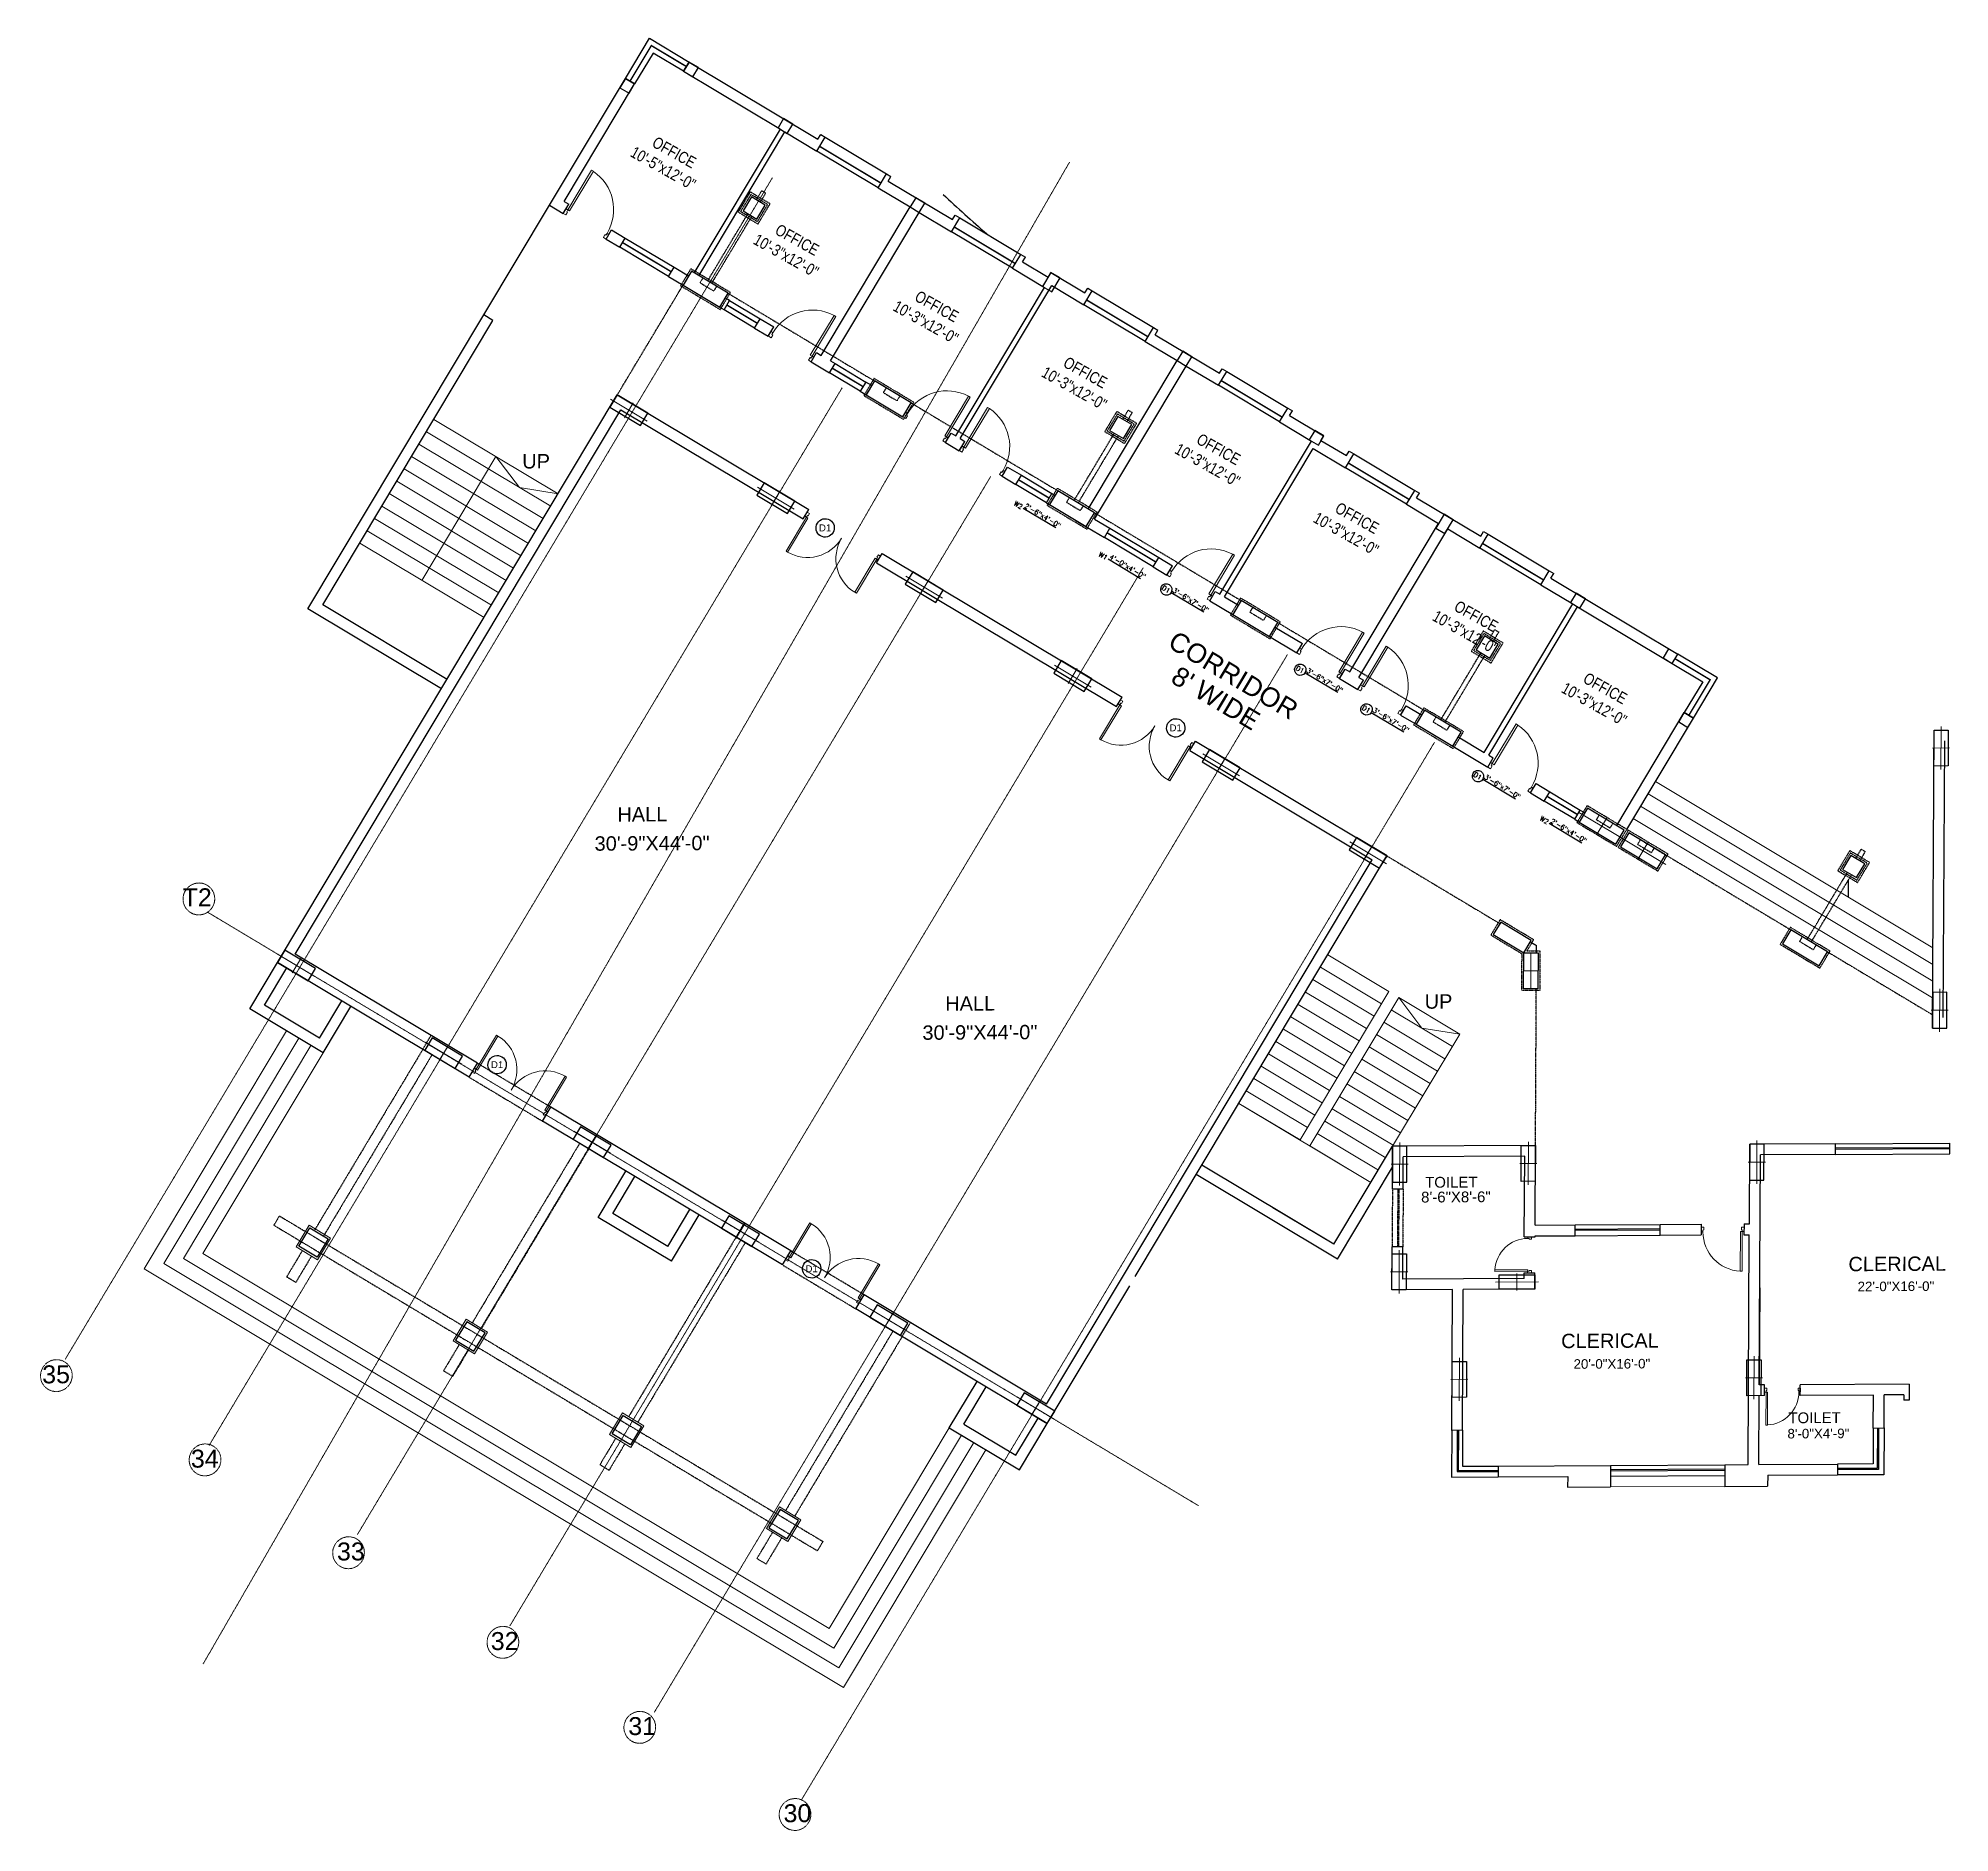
# Model space of a CAD drawing. Header units: inches. Extents: x -110725 to 51121, y 8404 to 44825.
# Drawn here: x -49094 to -47502, y 43082 to 44575 of the extents above; entities that cross this region are included whole.
import ezdxf
from ezdxf.enums import TextEntityAlignment as Align

# ---------------------------------------------------------------- set-up
doc = ezdxf.new("R2010")
doc.units = ezdxf.units.IN
doc.header["$LTSCALE"] = 0.1
doc.header["$MEASUREMENT"] = 0
doc.linetypes.add('CENTER', pattern=[2, 1.25, -0.25, 0.25, -0.25])
doc.linetypes.add('DASHED2', pattern=[0.375, 0.25, -0.125])
doc.layers.get('0').update_dxf_attribs({"color": 1, "lineweight": 0})
for name, color, linetype in [('COL', 6, 'Continuous'), ('GF', 1, 'Continuous'), ('GFT', 4, 'Continuous'), ('GFW', 5, 'Continuous')]:
    doc.layers.add(name, color=color, linetype=linetype)
for name, color, linetype, lineweight in [('dim', 252, 'Continuous', 0), ('DOOR', 32, 'Continuous', 0), ('GRID', 8, 'CENTER', 0), ('HATCH', 5, 'Continuous', 5), ('PLASTER', 7, 'Continuous', 0), ('PROPOSED', 40, 'Continuous', 0), ('stair', 5, 'Continuous', 0)]:
    doc.layers.add(name, color=color, linetype=linetype, lineweight=lineweight)
doc.styles.add('ARIAL', font='arial.ttf')
doc.styles.add('as', font='arial.ttf')
doc.styles.add('ROMAND', font='romand.shx')
doc.styles.add('ROMANS', font='arial.ttf', dxfattribs={"width": 0.8, "height": 15})

msp = doc.modelspace()

# ---------------------------------------------------------------- texts
at = {"layer": 'GFT', "extrusion": (-0.132116, 0.079088, 0.988074)}
for s, height, rotation, style, p in [(' UP', 11.999952, 120.91222084, 'as', (-12927.54161, -63720.125, 9951.06256)), ('W2', 3.999984, 89.9928259, 'ROMAND', (-13114.02196, -63345.41181, 9951.06256)), ('2\'-6"x4\'-0"', 3.999984, 89.9928259, 'ROMAND', (-13116.85886, -63336.54841, 9951.06256)), ('W1', 3.999984, 89.9928259, 'ROMAND', (-13114.01152, -63262.04252, 9951.06256)), ('4\'-0"x4\'-0"', 3.999984, 89.9928259, 'ROMAND', (-13116.84842, -63253.17913, 9951.06256)), ('D1', 3.999984, 89.9928259, 'ROMAND', (-13117.04135, -63201.87319, 9951.06256)), ('3\'-6"x7\'-0"', 3.999984, 89.9928259, 'ROMAND', (-13119.87824, -63193.0098, 9951.06256)), ('CORRIDOR', 15.999936, 90.05213859, 'as', (-13078.47026, -63173.28438, 9951.06256)), ("8' WIDE", 15.999936, 90.05213859, 'as', (-13054.52957, -63155.90257, 9951.06256)), ('D1', 3.999984, 89.9928259, 'ROMAND', (-13117.02487, -63070.2869, 9951.06256)), ('3\'-6"x7\'-0"', 3.999984, 89.9928259, 'ROMAND', (-13119.86177, -63061.4235, 9951.06256)), ('D1', 3.999984, 89.9928259, 'ROMAND', (-13117.01673, -63005.26231, 9951.06256)), ('3\'-6"x7\'-0"', 3.999984, 89.9928259, 'ROMAND', (-13119.85363, -62996.39891, 9951.06256)), ('D1', 3.999984, 89.9928259, 'ROMAND', (-13117.00302, -62895.75096, 9951.06256)), ('3\'-6"x7\'-0"', 3.999984, 89.9928259, 'ROMAND', (-13119.83991, -62886.88756, 9951.06256)), ('HALL', 11.999952, 120.91406851, 'as', (-12718.42483, -63494.51969, 9951.06256)), ('W2', 3.999984, 89.9928259, 'ROMAND', (-13113.95726, -62828.74531, 9951.06256)), ('2\'-6"x4\'-0"', 3.999984, 89.9928259, 'ROMAND', (-13116.79416, -62819.88191, 9951.06256)), ('30\'-9"X44\'-0"', 11.999952, 120.91406851, 'as', (-12687.89325, -63498.44413, 9951.06256)), ('HALL', 11.999952, 120.91406851, 'as', (-12723.56606, -63175.65313, 9951.06256)), (' UP', 11.999952, 120.91222084, 'as', (-12927.64553, -62833.89579, 9951.06256)), ('30\'-9"X44\'-0"', 11.999952, 120.91406851, 'as', (-12693.03449, -63179.57758, 9951.06256)), ('TOILET', 8.999964, 120.91222084, 'as', (-12802.41337, -62752.06292, 9951.06256)), ('8\'-6"X8\'-6"', 8.999964, 120.91222084, 'as', (-12790.12079, -62748.59288, 9951.06256)), ('CLERICAL', 11.999952, 120.91222084, 'as', (-12923.77869, -62409.88104, 9951.06256)), ('22\'-0"X16\'-0"', 7.999968, 120.91222084, 'as', (-12913.38058, -62394.57982, 9951.06256)), ('CLERICAL', 11.999952, 120.91222084, 'as', (-12746.00456, -62584.31289, 9951.06256)), ('20\'-0"X16\'-0"', 7.999968, 120.91222084, 'as', (-12736.55522, -62566.41954, 9951.06256)), ('TOILET', 8.999964, 120.91222084, 'as', (-12789.53826, -62387.54059, 9951.06256)), ('8\'-0"X4\'-9"', 7.999968, 120.91222084, 'as', (-12778.29859, -62381.60433, 9951.06256))]:
    msp.add_text(s, height=height, rotation=rotation, dxfattribs=dict(at, style=style)).set_placement(p)
at = {"layer": 'GFT', "extrusion": (-0.132116, 0.079088, 0.988074), "style": 'ARIAL'}
for p in [(-13017.11359, -63471.4167, 9951.06256), (-13024.22666, -63131.4214, 9951.06256), (-12493.41674, -63476.31824, 9951.06256), (-12482.18222, -63160.58044, 9951.06256)]:
    msp.add_text('D1', height=5.759977, rotation=120.91222084, dxfattribs=at).set_placement(p, align=Align.MIDDLE_CENTER)
at = {"layer": 'GFT', "extrusion": (-0.132116, 0.079088, 0.988074), "char_height": 9.5999616, "attachment_point": 1, "text_direction": (0.862596, -0.481913, 0.153911), "style": 'ROMANS'}
for s, insert in [('\\A1;{\\fArial CYR|b0|i0|c0|p34;    OFFICE\\fArial CYR|b0|i0|c204|p34;  \\fArial CYR|b0|i0|c0|p34;\\P10\\fArial CYR|b0|i0|c204|p34;\'-\\fArial CYR|b0|i0|c0|p34;5\\fArial CYR|b0|i0|c204|p34;"\\fArial CYR|b0|i0|c0|p34;x12\\fArial CYR|b0|i0|c204|p34;\'-\\fArial CYR|b0|i0|c0|p34;0\\fArial CYR|b0|i0|c204|p34;"}', (-48589.09934, 44499.77853, 12.45261)), ('\\A1;{\\fArial CYR|b0|i0|c0|p34;    OFFICE\\fArial CYR|b0|i0|c204|p34;  \\fArial CYR|b0|i0|c0|p34;\\P10\\fArial CYR|b0|i0|c204|p34;\'-\\fArial CYR|b0|i0|c0|p34;3\\fArial CYR|b0|i0|c204|p34;"\\fArial CYR|b0|i0|c0|p34;x12\\fArial CYR|b0|i0|c204|p34;\'-\\fArial CYR|b0|i0|c0|p34;0\\fArial CYR|b0|i0|c204|p34;"}', (-48486.73347, 44426.97921, 31.96699)), ('\\A1;{\\fArial CYR|b0|i0|c0|p34;    OFFICE\\fArial CYR|b0|i0|c204|p34;  \\fArial CYR|b0|i0|c0|p34;\\P10\\fArial CYR|b0|i0|c204|p34;\'-\\fArial CYR|b0|i0|c0|p34;3\\fArial CYR|b0|i0|c204|p34;"\\fArial CYR|b0|i0|c0|p34;x12\\fArial CYR|b0|i0|c204|p34;\'-\\fArial CYR|b0|i0|c0|p34;0\\fArial CYR|b0|i0|c204|p34;"}', (-48370.43121, 44371.53947, 51.95531)), ('\\A1;{\\fArial CYR|b0|i0|c0|p34;    OFFICE\\fArial CYR|b0|i0|c204|p34;  \\fArial CYR|b0|i0|c0|p34;\\P10\\fArial CYR|b0|i0|c204|p34;\'-\\fArial CYR|b0|i0|c0|p34;3\\fArial CYR|b0|i0|c204|p34;"\\fArial CYR|b0|i0|c0|p34;x12\\fArial CYR|b0|i0|c204|p34;\'-\\fArial CYR|b0|i0|c0|p34;0\\fArial CYR|b0|i0|c204|p34;"}', (-48246.74792, 44316.53433, 72.89576)), ('\\A1;{\\fArial CYR|b0|i0|c0|p34;    OFFICE\\fArial CYR|b0|i0|c204|p34;  \\fArial CYR|b0|i0|c0|p34;\\P10\\fArial CYR|b0|i0|c204|p34;\'-\\fArial CYR|b0|i0|c0|p34;3\\fArial CYR|b0|i0|c204|p34;"\\fArial CYR|b0|i0|c0|p34;x12\\fArial CYR|b0|i0|c204|p34;\'-\\fArial CYR|b0|i0|c0|p34;0\\fArial CYR|b0|i0|c204|p34;"}', (-48135.82989, 44252.65866, 92.83938)), ('\\A1;{\\fArial CYR|b0|i0|c0|p34;    OFFICE\\fArial CYR|b0|i0|c204|p34;  \\fArial CYR|b0|i0|c0|p34;\\P10\\fArial CYR|b0|i0|c204|p34;\'-\\fArial CYR|b0|i0|c0|p34;3\\fArial CYR|b0|i0|c204|p34;"\\fArial CYR|b0|i0|c0|p34;x12\\fArial CYR|b0|i0|c204|p34;\'-\\fArial CYR|b0|i0|c0|p34;0\\fArial CYR|b0|i0|c204|p34;"}', (-48020.48822, 44195.38323, 112.84618)), ('\\A1;{\\fArial CYR|b0|i0|c0|p34;    OFFICE\\fArial CYR|b0|i0|c204|p34;  \\fArial CYR|b0|i0|c0|p34;\\P10\\fArial CYR|b0|i0|c204|p34;\'-\\fArial CYR|b0|i0|c0|p34;3\\fArial CYR|b0|i0|c204|p34;"\\fArial CYR|b0|i0|c0|p34;x12\\fArial CYR|b0|i0|c204|p34;\'-\\fArial CYR|b0|i0|c0|p34;0\\fArial CYR|b0|i0|c204|p34;"}', (-47921.31071, 44113.59145, 132.65402)), ('\\A1;{\\fArial CYR|b0|i0|c0|p34;    OFFICE\\fArial CYR|b0|i0|c204|p34;  \\fArial CYR|b0|i0|c0|p34;\\P10\\fArial CYR|b0|i0|c204|p34;\'-\\fArial CYR|b0|i0|c0|p34;3\\fArial CYR|b0|i0|c204|p34;"\\fArial CYR|b0|i0|c0|p34;x12\\fArial CYR|b0|i0|c204|p34;\'-\\fArial CYR|b0|i0|c0|p34;0\\fArial CYR|b0|i0|c204|p34;"}', (-47813.87237, 44053.66255, 151.81646))]:
    msp.add_mtext_dynamic_manual_height_columns(s, width=1135.5, gutter_width=30, heights=[0], dxfattribs=dict(at, insert=insert))
at = {"layer": 'GRID', "color": 4, "extrusion": (-0.132116, 0.079088, 0.988074), "style": 'as'}
for s, p in [('T2', (-12471.95302, -63772.21978, 9951.06256)), ('35', (-12071.23721, -63667.35573, 9951.06256)), ('34', (-12074.63513, -63523.38766, 9951.06256)), ('33', (-12070.82066, -63377.5587, 9951.06256)), ('32', (-12072.61138, -63227.59624, 9951.06256)), ('31', (-12070.69318, -63091.36662, 9951.06256)), ('30', (-12074.84494, -62941.44613, 9951.06256))]:
    msp.add_text(s, height=14.99994, rotation=120.91222084, dxfattribs=at).set_placement(p)

# ---------------------------------------------------------------- blocks, each defined once
blk = doc.blocks.new('D-1')
for points in [[(1.5, 34.9), (1.5, 1.9), (3, 1.9), (3, 34.9)], [(2.2, 0.4), (2.2, -1.9), (0, -1.9), (0, 1.9), (1.5, 1.9), (1.5, 0.4)], [(33.7, 0.4), (34.5, 0.4), (34.5, 1.9), (36, 1.9), (36, -1.9), (33.7, -1.9)]]:
    blk.add_lwpolyline(points, close=True)
blk.add_arc((1.5, 1.9), 33, 0, 87.3947)
blk = doc.blocks.new('DD3')
for p, q in [((-70.5, 34.9), (-70.5, 1.9)), ((-70.5, 34.9), (-69, 34.9)), ((-69, 1.9), (-69, 34.9)), ((-1.5, 34.9), (-3, 34.9)), ((-3, 1.9), (-3, 34.9)), ((-1.5, 34.9), (-1.5, 1.9)), ((-72, 1.9), (-72, -1.9)), ((-70.5, 1.9), (-72, 1.9)), ((-69, 1.9), (-70.5, 1.9)), ((-70.5, 0.4), (-70.5, 1.9)), ((-69.8, 0.4), (-70.5, 0.4)), ((-69.8, -1.9), (-69.8, 0.4)), ((-1.5, 1.9), (-3, 1.9)), ((-1.5, 0.4), (-2.2, 0.4)), ((-2.2, 0.4), (-2.2, -1.9)), ((-1.5, 1.9), (-1.5, 0.4)), ((0, 1.9), (-1.5, 1.9)), ((0, -1.9), (0, 1.9)), ((-72, -1.9), (-69.8, -1.9)), ((-2.2, -1.9), (0, -1.9))]:
    blk.add_line(p, q)
for centre, start, end in [((-69, 1.9), 359.9824, 90), ((-3, 1.9), 90, 180.0176)]:
    blk.add_arc(centre, 33, start, end)
blk = doc.blocks.new('D-6-dub')
blk.add_blockref('DD3', (0, 0))

# ---------------------------------------------------------------- hatches: boundary and pattern name
at = {"layer": 'PROPOSED', "linetype": 'Continuous', "extrusion": (-0.132116, 0.079088, 0.988074)}
h = msp.add_hatch(dxfattribs=at)
h.set_pattern_fill('ANSI31', color=256, scale=74.9997, angle=195.91222084, style=0)
h.set_pattern_definition([(240.912221, (-38374.843, 2277.266), (8.1925541, -4.5576286), [])])
h.paths.add_polyline_path([(-13291.73056, -63810.27108), (-13291.59921, -62761.27528), (-13129.60005, -62762.79556), (-13129.73121, -63810.29136)])

# ---------------------------------------------------------------- linework, layer by layer
at = {"layer": 'COL', "extrusion": (-0.132116, 0.079088, 0.988074)}
for p, q in [((-48551.76122, 44555.52678, 12.98289), (-48556.3848, 44547.80526, 12.98272)), ((-48544.1318, 44550.95832, 14.36869), (-48551.76122, 44555.52678, 12.98289)), ((-48548.75538, 44543.2368, 14.36852), (-48544.1318, 44550.95832, 14.36869)), ((-48604.85756, 44541.86356, 6.977), (-48609.48114, 44534.14204, 6.97683)), ((-48597.22814, 44537.29509, 8.3628), (-48604.85756, 44541.86356, 6.977)), ((-48601.85172, 44529.57357, 8.36263), (-48597.22814, 44537.29509, 8.3628)), ((-48556.3848, 44547.80526, 12.98272), (-48548.75538, 44543.2368, 14.36852)), ((-48609.48114, 44534.14204, 6.97683), (-48601.85172, 44529.57357, 8.36263)), ((-48473.13582, 44508.4462, 27.26434), (-48477.7594, 44500.72468, 27.26417)), ((-48465.5064, 44503.87774, 28.65014), (-48473.13582, 44508.4462, 27.26434)), ((-48470.12998, 44496.15622, 28.64997), (-48465.5064, 44503.87774, 28.65014)), ((-48477.7594, 44500.72468, 27.26417), (-48470.12998, 44496.15622, 28.64997)), ((-48363.14504, 44442.58415, 47.24297), (-48367.76862, 44434.86263, 47.2428)), ((-48355.51562, 44438.01569, 48.62878), (-48363.14504, 44442.58415, 47.24297)), ((-48367.76862, 44434.86263, 47.2428), (-48360.1392, 44430.29417, 48.6286)), ((-48360.1392, 44430.29417, 48.6286), (-48355.51562, 44438.01569, 48.62878)), ((-48250.49939, 44380.37743, 67.28401), (-48257.43476, 44368.79515, 67.28375)), ((-48242.86997, 44375.80896, 68.66981), (-48250.49939, 44380.37743, 67.28401)), ((-48249.80535, 44364.22669, 68.66955), (-48242.86997, 44375.80896, 68.66981)), ((-48257.43476, 44368.79515, 67.28375), (-48249.80535, 44364.22669, 68.66955)), ((-48140.85168, 44314.72081, 87.20032), (-48145.47526, 44306.99929, 87.20015)), ((-48133.22226, 44310.15234, 88.58613), (-48140.85168, 44314.72081, 87.20032)), ((-48145.47526, 44306.99929, 87.20015), (-48137.84584, 44302.43083, 88.58595)), ((-48137.84584, 44302.43083, 88.58595), (-48133.22226, 44310.15234, 88.58613)), ((-48030.8609, 44248.85876, 107.17896), (-48035.48448, 44241.13724, 107.17878)), ((-48023.23148, 44244.29029, 108.56476), (-48030.8609, 44248.85876, 107.17896)), ((-48035.48448, 44241.13724, 107.17878), (-48027.85506, 44236.56878, 108.56458)), ((-48027.85506, 44236.56878, 108.56458), (-48023.23148, 44244.29029, 108.56476)), ((-47923.18199, 44179.1358, 127.1575), (-47930.11737, 44167.55352, 127.15724)), ((-47915.55257, 44174.56733, 128.5433), (-47923.18199, 44179.1358, 127.1575)), ((-47922.48795, 44162.98506, 128.54304), (-47915.55257, 44174.56733, 128.5433)), ((-47930.11737, 44167.55352, 127.15724), (-47922.48795, 44162.98506, 128.54304)), ((-47813.19112, 44113.2739, 147.13613), (-47817.8147, 44105.55238, 147.13596)), ((-47817.8147, 44105.55238, 147.13596), (-47810.18528, 44100.98392, 148.52176)), ((-47805.5617, 44108.70543, 148.52193), (-47813.19112, 44113.2739, 147.13613)), ((-47810.18528, 44100.98392, 148.52176), (-47805.5617, 44108.70543, 148.52193)), ((-47736.26115, 44067.20853, 161.10963), (-47740.88473, 44059.48701, 161.10945)), ((-47740.88473, 44059.48701, 161.10945), (-47733.25531, 44054.91855, 162.49525)), ((-47728.63173, 44062.64007, 162.49543), (-47736.26115, 44067.20853, 161.10963)), ((-47733.25531, 44054.91855, 162.49525), (-47728.63173, 44062.64007, 162.49543)), ((-47723.23586, 44013.95194, 167.11401), (-47727.85945, 44006.23042, 167.11384)), ((-47715.60644, 44009.38347, 168.49981), (-47723.23586, 44013.95194, 167.11401)), ((-47720.23003, 44001.66196, 168.49964), (-47715.60644, 44009.38347, 168.49981)), ((-47727.85945, 44006.23042, 167.11384), (-47720.23003, 44001.66196, 168.49964))]:
    msp.add_line(p, q, dxfattribs=at)
at = {"layer": 'COL', "linetype": 'Continuous', "extrusion": (-0.132116, 0.079088, 0.988074)}
for p, q in [((-48611.60675, 44278.40738, 27.16216), (-48617.78468, 44268.11991, 27.15954)), ((-48617.78468, 44268.11991, 27.15954), (-48592.37325, 44252.85841, 31.77887)), ((-48586.19532, 44263.14588, 31.7815), (-48611.60675, 44278.40738, 27.16216)), ((-48592.37325, 44252.85841, 31.77887), (-48586.19532, 44263.14588, 31.7815)), ((-48489.24777, 44205.21381, 49.38138), (-48495.4257, 44194.92634, 49.37876)), ((-48463.83634, 44189.9523, 54.00071), (-48489.24777, 44205.21381, 49.38138)), ((-48495.4257, 44194.92634, 49.37876), (-48470.01427, 44179.66483, 53.99809)), ((-48470.01427, 44179.66483, 53.99809), (-48463.83634, 44189.9523, 54.00071)), ((-48365.64026, 44131.22293, 71.83136), (-48371.81819, 44120.93546, 71.82873)), ((-48371.81819, 44120.93546, 71.82873), (-48346.40676, 44105.67396, 76.44807)), ((-48340.22882, 44115.96143, 76.45069), (-48365.64026, 44131.22293, 71.83136)), ((-48346.40676, 44105.67396, 76.44807), (-48340.22882, 44115.96143, 76.45069)), ((-48242.03262, 44057.23227, 94.28133), (-48248.21055, 44046.9448, 94.27871)), ((-48216.62118, 44041.97077, 98.90066), (-48242.03262, 44057.23227, 94.28133)), ((-48248.21055, 44046.9448, 94.27871), (-48222.79911, 44031.6833, 98.89804)), ((-48222.79911, 44031.6833, 98.89804), (-48216.62118, 44041.97077, 98.90066)), ((-47515.38085, 43969.53237, 198.46179), (-47515.22654, 43999.43785, 196.08872)), ((-47515.22654, 43999.43785, 196.08872), (-47503.33194, 43999.50227, 197.674)), ((-47503.33194, 43999.50227, 197.674), (-47503.48625, 43969.59679, 200.04706)), ((-48118.42516, 43983.2413, 116.73131), (-48124.60309, 43972.95383, 116.72869)), ((-48093.01373, 43967.97979, 121.35064), (-48118.42516, 43983.2413, 116.73131)), ((-48124.60309, 43972.95383, 116.72869), (-48099.19166, 43957.69233, 121.34802)), ((-48099.19166, 43957.69233, 121.34802), (-48093.01373, 43967.97979, 121.35064)), ((-47503.48625, 43969.59679, 200.04706), (-47515.38085, 43969.53237, 198.46179)), ((-47803.64928, 43934.47362, 162.72353), (-47810.58466, 43922.89134, 162.72327)), ((-47773.13161, 43916.19975, 168.26673), (-47803.64928, 43934.47362, 162.72353)), ((-47810.58466, 43922.89134, 162.72327), (-47780.06698, 43904.61748, 168.26647)), ((-47780.06698, 43904.61748, 168.26647), (-47773.13161, 43916.19975, 168.26673)), ((-47769.3169, 43913.91552, 168.95963), (-47776.25227, 43902.33325, 168.95937)), ((-47738.79922, 43895.64166, 174.50284), (-47769.3169, 43913.91552, 168.95963)), ((-47996.10309, 43909.99114, 138.95012), (-48002.28103, 43899.70367, 138.9475)), ((-48002.28103, 43899.70367, 138.9475), (-47976.86959, 43884.44217, 143.56683)), ((-47970.69166, 43894.72963, 143.56945), (-47996.10309, 43909.99114, 138.95012)), ((-47776.25227, 43902.33325, 168.95937), (-47745.7346, 43884.05938, 174.50258)), ((-47976.86959, 43884.44217, 143.56683), (-47970.69166, 43894.72963, 143.56945)), ((-47745.7346, 43884.05938, 174.50258), (-47738.79922, 43895.64166, 174.50284)), ((-47876.07327, 43839.57035, 160.63596), (-47882.25236, 43829.28357, 160.63313)), ((-47850.66359, 43824.30593, 165.25529), (-47876.07327, 43839.57035, 160.63596)), ((-47882.25236, 43829.28357, 160.63313), (-47856.84267, 43814.01916, 165.25246)), ((-47856.84267, 43814.01916, 165.25246), (-47850.66359, 43824.30593, 165.25529)), ((-48888.30389, 43816.28386, 27.15428), (-48894.46743, 43805.98776, 27.15428)), ((-48894.46743, 43805.98776, 27.15428), (-48869.03417, 43790.76267, 31.77361)), ((-48862.87063, 43801.05876, 31.77362), (-48888.30389, 43816.28386, 27.15428)), ((-47856.99698, 43784.11368, 167.62553), (-47856.84267, 43814.01916, 165.25246)), ((-47856.84267, 43814.01916, 165.25246), (-47844.94806, 43814.08357, 166.83774)), ((-47844.94806, 43814.08357, 166.83774), (-47845.10237, 43784.1781, 169.2108)), ((-48869.03417, 43790.76267, 31.77361), (-48862.87063, 43801.05876, 31.77362)), ((-47845.10237, 43784.1781, 169.2108), (-47856.99698, 43784.11368, 167.62553)), ((-47516.35301, 43781.12787, 213.4121), (-47516.50732, 43751.22239, 215.78517)), ((-47504.45841, 43781.19229, 214.99737), (-47516.35301, 43781.12787, 213.4121)), ((-47504.61272, 43751.28681, 217.37044), (-47504.45841, 43781.19229, 214.99737)), ((-48765.83167, 43743.24443, 49.3763), (-48772.0096, 43732.95697, 49.37368)), ((-48740.42023, 43727.98293, 53.99564), (-48765.83167, 43743.24443, 49.3763)), ((-47516.50732, 43751.22239, 215.78517), (-47504.61272, 43751.28681, 217.37044)), ((-48772.0096, 43732.95697, 49.37368), (-48746.59816, 43717.69546, 53.99301)), ((-48746.59816, 43717.69546, 53.99301), (-48740.42023, 43727.98293, 53.99564)), ((-48642.24102, 43669.22547, 71.82627), (-48648.41895, 43658.938, 71.82365)), ((-48648.41895, 43658.938, 71.82365), (-48623.00752, 43643.6765, 76.44298)), ((-48616.82959, 43653.96396, 76.4456), (-48642.24102, 43669.22547, 71.82627)), ((-48623.00752, 43643.6765, 76.44298), (-48616.82959, 43653.96396, 76.4456)), ((-47966.02242, 43653.09304, 163.53489), (-47966.17673, 43623.18756, 165.90795)), ((-47954.12782, 43653.15746, 165.12016), (-47966.02242, 43653.09304, 163.53489)), ((-47954.28213, 43623.25198, 167.49322), (-47954.12782, 43653.15746, 165.12016)), ((-47859.1253, 43623.76734, 180.17542), (-47858.97098, 43653.67281, 177.80235)), ((-47858.97098, 43653.67281, 177.80235), (-47847.07638, 43653.73723, 179.38762)), ((-47847.07638, 43653.73723, 179.38762), (-47847.23069, 43623.83176, 181.76069)), ((-47668.65732, 43654.70352, 203.16673), (-47668.81163, 43624.79804, 205.5398)), ((-47656.76272, 43654.76794, 204.75201), (-47668.65732, 43654.70352, 203.16673)), ((-47656.91703, 43624.86246, 207.12507), (-47656.76272, 43654.76794, 204.75201)), ((-47966.17673, 43623.18756, 165.90795), (-47954.28213, 43623.25198, 167.49322)), ((-47847.23069, 43623.83176, 181.76069), (-47859.1253, 43623.76734, 180.17542)), ((-47668.81163, 43624.79804, 205.5398), (-47656.91703, 43624.86246, 207.12507)), ((-48518.7209, 43595.08907, 94.27621), (-48524.89883, 43584.8016, 94.27359)), ((-48524.89883, 43584.8016, 94.27359), (-48499.4874, 43569.54009, 98.89292)), ((-48493.30947, 43579.82756, 98.89554), (-48518.7209, 43595.08907, 94.27621)), ((-48499.4874, 43569.54009, 98.89292), (-48493.30947, 43579.82756, 98.89554)), ((-47966.63967, 43533.47113, 173.02715), (-47966.48535, 43563.37661, 170.65408)), ((-47966.48535, 43563.37661, 170.65408), (-47954.59075, 43563.44103, 172.23936)), ((-47954.59075, 43563.44103, 172.23936), (-47954.74506, 43533.53555, 174.61242)), ((-47954.74506, 43533.53555, 174.61242), (-47966.63967, 43533.47113, 173.02715)), ((-47877.43014, 43533.95428, 184.9167), (-47877.36841, 43545.91647, 183.96747)), ((-47847.69362, 43534.11533, 188.87989), (-47877.43014, 43533.95428, 184.9167)), ((-47877.36841, 43545.91647, 183.96747), (-47847.6319, 43546.07752, 187.93066)), ((-47847.6319, 43546.07752, 187.93066), (-47847.69362, 43534.11533, 188.87989)), ((-48395.12677, 43521.07591, 116.72618), (-48401.30471, 43510.78844, 116.72356)), ((-48369.71534, 43505.8144, 121.34551), (-48395.12677, 43521.07591, 116.72618)), ((-48401.30471, 43510.78844, 116.72356), (-48375.89327, 43495.52693, 121.34289)), ((-48375.89327, 43495.52693, 121.34289), (-48369.71534, 43505.8144, 121.34551)), ((-47916.55053, 43444.02848, 186.88376), (-47916.39622, 43473.93396, 184.51069)), ((-47916.39622, 43473.93396, 184.51069), (-47904.50162, 43473.99838, 186.09597)), ((-47904.50162, 43473.99838, 186.09597), (-47904.65593, 43444.0929, 188.46903)), ((-47671.22432, 43445.35713, 219.58003), (-47671.07001, 43475.26261, 217.20697)), ((-47671.07001, 43475.26261, 217.20697), (-47659.17541, 43475.32703, 218.79224)), ((-47659.17541, 43475.32703, 218.79224), (-47659.32972, 43445.42155, 221.1653)), ((-48272.815, 43447.81023, 138.94486), (-48278.99293, 43437.52276, 138.94224)), ((-48278.99293, 43437.52276, 138.94224), (-48253.58149, 43422.26125, 143.56157)), ((-48247.40356, 43432.54872, 143.56419), (-48272.815, 43447.81023, 138.94486)), ((-47904.65593, 43444.0929, 188.46903), (-47916.55053, 43444.02848, 186.88376)), ((-47659.32972, 43445.42155, 221.1653), (-47671.22432, 43445.35713, 219.58003)), ((-48253.58149, 43422.26125, 143.56157), (-48247.40356, 43432.54872, 143.56419))]:
    msp.add_line(p, q, dxfattribs=at)
at = {"layer": 'dim', "linetype": 'Continuous', "extrusion": (-0.132116, 0.079088, 0.988074)}
for p, q in [((-48586.74314, 44256.47599, 32.24212), (-48617.23686, 44274.7898, 26.69892)), ((-48605.69676, 44259.46041, 29.46895), (-48598.28324, 44271.80538, 29.47209)), ((-48464.38416, 44183.28242, 54.46133), (-48494.87788, 44201.59622, 48.91814)), ((-48483.33778, 44186.26684, 51.68816), (-48475.92426, 44198.6118, 51.69131)), ((-48340.77665, 44109.29154, 76.91131), (-48371.27037, 44127.60535, 71.36811)), ((-48359.73027, 44112.27596, 74.13814), (-48352.31675, 44124.62092, 74.14128)), ((-48217.169, 44035.30088, 99.36129), (-48247.66273, 44053.61469, 93.81809)), ((-48236.12262, 44038.2853, 96.58811), (-48228.70911, 44050.63026, 96.59126)), ((-47509.26381, 44002.46061, 196.64405), (-47509.44898, 43966.57404, 199.49173)), ((-48093.56155, 43961.30991, 121.81126), (-48124.05527, 43979.62372, 116.26806)), ((-47516.49316, 43984.47867, 197.11673), (-47502.21963, 43984.55597, 199.01906)), ((-48112.51517, 43964.29433, 119.03809), (-48105.10165, 43976.63929, 119.04124)), ((-47810.93168, 43930.96671, 162.0305), (-47772.78458, 43908.12438, 168.9595)), ((-47787.52352, 43926.78447, 165.49516), (-47796.19274, 43912.30663, 165.49484)), ((-47769.81787, 43915.96385, 168.7287), (-47771.08944, 43916.72526, 168.49773)), ((-47971.23948, 43888.05975, 144.03007), (-48001.7332, 43906.37355, 138.48687)), ((-47990.1931, 43891.04417, 141.2569), (-47982.77958, 43903.38913, 141.26005)), ((-47776.59929, 43910.40862, 168.2666), (-47738.4522, 43887.56629, 175.19561)), ((-47753.19114, 43906.22637, 171.73127), (-47761.86036, 43891.74853, 171.73094)), ((-48863.40907, 43794.3882, 32.23555), (-48893.92899, 43812.65832, 26.69235)), ((-48882.36716, 43797.3456, 29.46394), (-48874.97091, 43809.70092, 29.46395)), ((-47851.04968, 43784.14589, 168.41817), (-47850.89537, 43814.05136, 166.0451)), ((-47845.02522, 43799.13084, 168.02427), (-47856.91982, 43799.06642, 166.439)), ((-47510.57545, 43748.26406, 216.81511), (-47510.39028, 43784.15063, 213.96743)), ((-47517.61963, 43766.16869, 214.44011), (-47503.3461, 43766.24599, 216.34243)), ((-48740.96805, 43721.31304, 54.45626), (-48771.46177, 43739.62685, 48.91306)), ((-48759.92167, 43724.29747, 51.68309), (-48752.50815, 43736.64243, 51.68623)), ((-48617.37741, 43647.29408, 76.90623), (-48647.87113, 43665.60788, 71.36303)), ((-48636.33103, 43650.2785, 74.13305), (-48628.91751, 43662.62346, 74.1362)), ((-47960.24486, 43620.22923, 166.93789), (-47960.05969, 43656.1158, 164.09022)), ((-47853.19342, 43620.809, 181.20536), (-47853.00825, 43656.69557, 178.35768)), ((-47662.87976, 43621.83971, 206.56974), (-47662.69459, 43657.72628, 203.72206)), ((-47967.28904, 43638.13386, 164.56289), (-47953.01551, 43638.21116, 166.46522)), ((-47845.96408, 43638.79094, 180.73268), (-47860.2376, 43638.71363, 178.83036)), ((-47669.92394, 43639.74434, 204.19474), (-47655.65041, 43639.82164, 206.09707)), ((-48493.85729, 43573.15768, 99.35617), (-48524.35101, 43591.47148, 93.81297)), ((-48512.81091, 43576.1421, 96.58299), (-48505.39739, 43588.48706, 96.58614)), ((-47960.52262, 43566.39937, 171.20941), (-47960.70779, 43530.51279, 174.05709)), ((-47967.75197, 43548.41743, 171.68209), (-47953.47845, 43548.49473, 173.58442)), ((-47844.68911, 43540.11253, 188.80159), (-47880.37292, 43539.91927, 184.04577)), ((-47862.49398, 43547.19321, 185.85414), (-47862.56805, 43532.83858, 186.99322)), ((-48370.26316, 43499.14452, 121.80614), (-48400.75688, 43517.45832, 116.26294)), ((-48389.21678, 43502.12894, 119.03296), (-48381.80326, 43514.4739, 119.03611)), ((-47910.61866, 43441.07015, 187.9137), (-47910.43349, 43476.95672, 185.06602)), ((-47665.29245, 43442.39879, 220.60997), (-47665.10728, 43478.28537, 217.7623)), ((-47903.38931, 43459.05208, 187.44103), (-47917.66284, 43458.97478, 185.5387)), ((-47658.0631, 43460.38073, 220.1373), (-47672.33663, 43460.30343, 218.23497)), ((-48247.95138, 43425.87884, 144.02481), (-48278.4451, 43444.19264, 138.48161)), ((-48266.905, 43428.86326, 141.25164), (-48259.49148, 43441.20822, 141.25479))]:
    msp.add_line(p, q, dxfattribs=at)
at = {"layer": 'GF', "extrusion": (-0.132116, 0.079088, 0.988074)}
for p, q in [((-48556.3848, 44547.80526, 12.98272), (-48551.76122, 44555.52678, 12.98289)), ((-48551.76122, 44555.52678, 12.98289), (-48444.5255, 44491.31445, 32.4611)), ((-48604.85756, 44541.86356, 6.977), (-48597.22814, 44537.29509, 8.3628)), ((-48556.3848, 44547.80526, 12.98272), (-48475.85205, 44499.58257, 27.61062)), ((-48472.03734, 44497.29833, 28.30352), (-48445.33437, 44481.3087, 33.15382)), ((-48442.21371, 44495.17521, 32.46118), (-48438.399, 44492.89098, 33.15408)), ((-48387.53621, 44462.43454, 42.39276), (-48383.7215, 44460.15031, 43.08566)), ((-48386.03329, 44456.28955, 43.08557), (-48332.62736, 44424.31029, 52.78618)), ((-48394.47158, 44450.85226, 42.3925), (-48367.76862, 44434.86263, 47.2428)), ((-48360.1392, 44430.29417, 48.6286), (-48333.43624, 44414.30454, 53.47891)), ((-48330.31557, 44428.17105, 52.78627), (-48326.50086, 44425.88681, 53.47917)), ((-48275.63807, 44395.43037, 62.71784), (-48271.82336, 44393.14614, 63.41074)), ((-48282.57345, 44383.8481, 62.71758), (-48255.87048, 44367.85847, 67.56788)), ((-48274.13515, 44389.28538, 63.41065), (-48252.81118, 44376.51667, 67.28392)), ((-48252.81118, 44376.51667, 67.28392), (-48250.49939, 44380.37743, 67.28401)), ((-48250.49939, 44380.37743, 67.28401), (-48222.22911, 44363.45618, 72.41845)), ((-48518.13707, 44357.06106, 33.36441), (-48521.75601, 44359.22807, 32.70707)), ((-48329.84781, 44244.31419, 67.56511), (-48255.87048, 44367.85847, 67.56788)), ((-48326.0331, 44242.02995, 68.25801), (-48249.74398, 44369.43499, 68.26087)), ((-48249.74398, 44369.43499, 68.26087), (-48223.03798, 44353.45043, 73.11117)), ((-48219.91732, 44367.31694, 72.41853), (-48216.10261, 44365.03271, 73.11143)), ((-48522.76066, 44349.33954, 33.36423), (-48526.37959, 44351.50655, 32.70689)), ((-48522.76066, 44349.33954, 33.36423), (-48518.13707, 44357.06106, 33.36441)), ((-48522.76066, 44349.33954, 33.36423), (-48522.76066, 44349.33954, 33.36423)), ((-48497.32926, 44334.11132, 37.98357), (-48492.70568, 44341.83284, 37.98374)), ((-48485.88513, 44327.25862, 40.06227), (-48481.26155, 44334.98014, 40.06244)), ((-48165.23982, 44334.57627, 82.35011), (-48161.42511, 44332.29204, 83.04301)), ((-48163.7369, 44328.43128, 83.04292), (-48110.28459, 44296.41736, 92.7525)), ((-48450.28118, 44305.93912, 46.52934), (-48445.6576, 44313.66063, 46.52952)), ((-48172.17519, 44322.99399, 82.34985), (-48145.47526, 44306.99929, 87.20015)), ((-48434.9254, 44296.74414, 49.31855), (-48430.30182, 44304.46565, 49.31873)), ((-48219.45259, 44183.45501, 87.19737), (-48145.47526, 44306.99929, 87.20015)), ((-48214.13496, 44175.02579, 88.58309), (-48137.84584, 44302.43083, 88.58595)), ((-48137.84584, 44302.43083, 88.58595), (-48111.09346, 44286.41161, 93.44523)), ((-48107.9728, 44300.27811, 92.75259), (-48104.15809, 44297.99388, 93.44549)), ((-48894.46517, 43805.99147, 27.15428), (-48611.60675, 44278.40738, 27.16216)), ((-48879.9006, 43813.00576, 28.54028), (-48608.60052, 44266.1175, 28.54784)), ((-48611.60675, 44278.40738, 27.16216), (-48452.13769, 44182.925, 56.12742)), ((-48608.60052, 44266.1175, 28.54784), (-48456.76103, 44175.20333, 56.12729)), ((-48053.2953, 44267.53744, 102.68416), (-48049.48059, 44265.25321, 103.37707)), ((-48060.23067, 44255.95517, 102.6839), (-48033.57712, 44239.99512, 107.52523)), ((-48051.79238, 44261.39245, 103.37698), (-48023.52513, 44244.46613, 108.51142)), ((-48338.2861, 44238.8769, 66.87203), (-48333.66252, 44246.59842, 66.87221)), ((-48326.84197, 44232.0242, 68.95073), (-48322.21839, 44239.74572, 68.95091)), ((-48109.86624, 44112.59009, 107.52237), (-48033.57712, 44239.99512, 107.52523)), ((-48106.05153, 44110.30585, 108.21527), (-48032.07421, 44233.85013, 108.21805)), ((-48032.07421, 44233.85013, 108.21805), (-48005.3701, 44217.86241, 113.06835)), ((-48025.83693, 44240.60538, 108.51133), (-48023.52513, 44244.46613, 108.51142)), ((-48025.83693, 44240.60538, 108.51133), (-48004.56123, 44227.86816, 112.37562)), ((-48291.23802, 44210.7047, 75.41781), (-48286.61444, 44218.42621, 75.41798)), ((-48002.24944, 44231.72892, 112.37571), (-47998.43473, 44229.44468, 113.06861)), ((-48279.79389, 44203.852, 77.49651), (-48275.17031, 44211.57351, 77.49668)), ((-47954.50731, 44187.40597, 122.30702), (-47927.80549, 44171.41443, 127.15733)), ((-47947.57194, 44198.98824, 122.30728), (-47943.75723, 44196.70401, 123.00018)), ((-47946.07189, 44192.83846, 123.0001), (-47892.66309, 44160.86399, 132.7007)), ((-48456.76103, 44175.20333, 56.12729), (-48452.13769, 44182.925, 56.12742)), ((-48001.78281, 44047.87015, 127.15455), (-47927.80549, 44171.41443, 127.15733)), ((-48206.04285, 44159.69016, 90.89258), (-48201.41926, 44167.41168, 90.89276)), ((-47994.1534, 44043.30169, 128.54035), (-47920.17607, 44166.84597, 128.54313)), ((-47920.17607, 44166.84597, 128.54313), (-47893.47196, 44150.85824, 133.39343)), ((-47890.3513, 44164.72475, 132.70079), (-47886.53659, 44162.44052, 133.39369)), ((-48395.72448, 44138.6576, 67.2137), (-48391.10115, 44146.37926, 67.21383)), ((-48395.72448, 44138.6576, 67.2137), (-48195.85202, 44018.98361, 103.51765)), ((-48391.10115, 44146.37926, 67.21383), (-48191.22868, 44026.70527, 103.51778)), ((-48165.35262, 44135.32501, 98.28352), (-48160.72903, 44143.04653, 98.2837)), ((-48153.90849, 44128.47231, 100.36222), (-48149.2849, 44136.19383, 100.3624)), ((-47842.60917, 44120.4018, 142.6321), (-47815.90735, 44104.41027, 147.48241)), ((-47835.6738, 44131.98408, 142.63237), (-47831.85909, 44129.69984, 143.32527)), ((-47834.17088, 44125.83908, 143.32518), (-47728.63173, 44062.64007, 162.49543)), ((-48118.30453, 44107.1528, 106.8293), (-48113.68095, 44114.87432, 106.82947)), ((-47889.88468, 43980.86598, 147.47963), (-47815.90735, 44104.41027, 147.48241)), ((-47886.06997, 43978.58175, 148.17253), (-47812.09264, 44102.12603, 148.17531)), ((-47812.09264, 44102.12603, 148.17531), (-47733.25532, 44054.91855, 162.49525)), ((-48045.82506, 44063.75237, 119.99441), (-48041.20148, 44071.47389, 119.99458)), ((-47733.25532, 44054.91855, 162.49525), (-47728.63173, 44062.64007, 162.49543)), ((-48010.22111, 44042.43287, 126.46148), (-48005.59752, 44050.15438, 126.46165)), ((-47994.96227, 44033.29594, 129.23308), (-47990.33869, 44041.01745, 129.23325)), ((-48195.85202, 44018.98361, 103.51765), (-48191.22868, 44026.70527, 103.51778)), ((-47959.35832, 44011.97643, 135.70015), (-47954.73473, 44019.69795, 135.70032)), ((-47779.48946, 43920.00681, 167.1119), (-47723.23586, 44013.95194, 167.11401)), ((-47771.08944, 43916.72526, 168.49773), (-47715.60644, 44009.38347, 168.49981)), ((-47516.50732, 43751.22239, 215.78517), (-47515.22654, 43999.43785, 196.08872)), ((-48134.81548, 43982.43787, 114.60406), (-48130.19214, 43990.15954, 114.60419)), ((-48134.81548, 43982.43787, 114.60406), (-47982.97598, 43891.52371, 142.18352)), ((-48130.19214, 43990.15954, 114.60419), (-47970.72308, 43894.67716, 143.56945)), ((-47507.54008, 43760.24235, 216.2622), (-47506.35188, 43990.51452, 197.9896)), ((-48254.27605, 43438.41197, 142.17596), (-47982.97598, 43891.52371, 142.18352)), ((-48180.32687, 43544.60743, 143.56361), (-47970.72308, 43894.67716, 143.56945)), ((-48917.58185, 43767.38315, 27.15364), (-48894.46517, 43805.99147, 27.15428)), ((-48734.99922, 43710.50389, 56.11954), (-48894.46517, 43805.99147, 27.15428)), ((-48728.06421, 43722.0864, 56.11973), (-48879.9006, 43813.00576, 28.54028)), ((-48905.32895, 43770.5366, 28.53957), (-48886.8356, 43801.42326, 28.54008)), ((-48859.54121, 43743.12111, 36.85625), (-48905.32895, 43770.5366, 28.53957)), ((-48859.54121, 43743.12111, 36.85625), (-48841.04786, 43774.00777, 36.85677)), ((-48856.53498, 43730.83123, 38.24192), (-48917.58185, 43767.38315, 27.15364)), ((-48856.53498, 43730.83123, 38.24192), (-48833.41829, 43769.43955, 38.24257)), ((-48734.99922, 43710.50389, 56.11954), (-48728.06421, 43722.0864, 56.11973)), ((-48673.96319, 43673.95731, 67.20595), (-48667.02818, 43685.5398, 67.20614)), ((-48467.15188, 43565.87222, 103.5101), (-48667.02818, 43685.5398, 67.20614)), ((-48474.08689, 43554.28972, 103.5099), (-48673.96319, 43673.95731, 67.20595)), ((-48014.91255, 43571.4392, 163.53352), (-47966.02242, 43653.09304, 163.53489)), ((-47966.20759, 43617.20647, 166.38256), (-47966.02242, 43653.09304, 163.53489)), ((-47847.07638, 43653.73723, 179.38762), (-47966.02242, 43653.09304, 163.53489)), ((-47957.28664, 43617.25478, 167.57152), (-47957.14776, 43644.16971, 165.43576)), ((-47856.04363, 43644.71728, 178.91059), (-47957.14776, 43644.16971, 165.43576)), ((-47856.39031, 43577.52964, 184.24208), (-47856.04363, 43644.71728, 178.91059)), ((-47847.41871, 43587.39385, 184.65212), (-47847.07638, 43653.73723, 179.38762)), ((-47668.99965, 43588.36014, 208.43123), (-47668.65732, 43654.70352, 203.16673)), ((-47597.2897, 43655.09004, 212.67838), (-47668.65732, 43654.70352, 203.16673)), ((-47660.77025, 43454.38514, 220.25523), (-47659.78266, 43645.78019, 205.06761)), ((-47597.33599, 43646.11839, 213.3903), (-47659.78266, 43645.78019, 205.06761)), ((-47597.33599, 43646.11839, 213.3903), (-47597.2897, 43655.09004, 212.67838)), ((-47502.17916, 43646.63375, 226.07249), (-47502.13286, 43655.60539, 225.36057)), ((-48627.66413, 43593.79287, 79.81314), (-48604.54745, 43632.4012, 79.81378)), ((-48615.41123, 43596.94632, 81.19907), (-48596.91788, 43627.83298, 81.19958)), ((-48011.90582, 43559.14867, 164.91931), (-48129.48289, 43629.55337, 143.56272)), ((-48014.9119, 43571.43881, 163.53364), (-48124.85931, 43637.27489, 143.56289)), ((-48011.90647, 43559.14907, 164.9192), (-47966.11252, 43635.63182, 164.92047)), ((-47957.28664, 43617.25478, 167.57152), (-47966.20759, 43617.20647, 166.38256)), ((-48569.62348, 43569.53083, 89.51575), (-48615.41123, 43596.94632, 81.19907)), ((-48569.62348, 43569.53083, 89.51575), (-48551.13014, 43600.41749, 89.51627)), ((-48566.61725, 43557.24095, 90.90142), (-48543.50057, 43595.84927, 90.90207)), ((-48566.61725, 43557.24095, 90.90142), (-48627.66413, 43593.79287, 79.81314)), ((-47847.41871, 43587.39385, 184.65212), (-47813.96514, 43587.57503, 189.1107)), ((-47814.01143, 43578.60339, 189.82262), (-47813.96514, 43587.57503, 189.1107)), ((-47743.38722, 43578.98588, 199.23518), (-47743.34092, 43587.95752, 198.52326)), ((-47743.34092, 43587.95752, 198.52326), (-47709.14394, 43588.14273, 203.08093)), ((-47709.14394, 43588.14273, 203.08093), (-47709.19023, 43579.17108, 203.79285)), ((-47673.46013, 43588.33599, 207.83675), (-47673.50642, 43579.36434, 208.54867)), ((-47673.50642, 43579.36434, 208.54867), (-47669.04594, 43579.3885, 209.14315)), ((-47673.46013, 43588.33599, 207.83675), (-47668.99965, 43588.36014, 208.43123)), ((-47670.03353, 43387.99345, 224.33076), (-47669.04594, 43579.3885, 209.14315)), ((-48474.08795, 43554.28794, 103.5099), (-48467.15188, 43565.87222, 103.5101)), ((-47966.63967, 43533.47113, 173.02715), (-47966.45449, 43569.35771, 170.17947)), ((-47957.53354, 43569.40602, 171.36842), (-47966.45449, 43569.35771, 170.17947)), ((-47957.67242, 43542.49109, 173.50418), (-47957.53354, 43569.40602, 171.36842)), ((-47856.39031, 43577.52964, 184.24208), (-47847.46936, 43577.57795, 185.43103)), ((-47847.46936, 43577.57795, 185.43103), (-47847.465, 43578.42221, 185.36404)), ((-47847.465, 43578.42221, 185.36404), (-47814.01143, 43578.60339, 189.82262)), ((-47743.38722, 43578.98588, 199.23518), (-47709.19023, 43579.17108, 203.79285)), ((-47856.56828, 43543.03865, 186.97901), (-47856.54462, 43547.62416, 186.61514)), ((-47856.54462, 43547.62416, 186.61514), (-47847.62367, 43547.67247, 187.8041)), ((-47847.69362, 43534.11533, 188.87989), (-47847.62367, 43547.67247, 187.8041)), ((-48253.58149, 43422.26125, 143.56157), (-48184.95021, 43536.88577, 143.56348)), ((-47916.0876, 43533.74491, 179.76456), (-47966.63967, 43533.47113, 173.02715)), ((-47856.56828, 43543.03865, 186.97901), (-47957.67242, 43542.49109, 173.50418)), ((-47916.69226, 43416.56222, 189.06326), (-47916.0876, 43533.74491, 179.76456)), ((-47907.7713, 43416.61054, 190.25222), (-47907.16665, 43533.79323, 180.95352)), ((-47847.69362, 43534.11533, 188.87989), (-47907.16665, 43533.79323, 180.95352)), ((-47660.35264, 43535.31844, 213.83299), (-47660.77025, 43454.38514, 220.25523)), ((-48413.05141, 43517.74221, 114.59631), (-48406.11555, 43529.32613, 114.5965)), ((-48253.58149, 43422.26125, 143.56157), (-48413.05056, 43517.74363, 114.59631)), ((-48254.27605, 43438.41197, 142.17596), (-48406.11555, 43529.32613, 114.5965)), ((-48335.19153, 43418.67593, 132.93645), (-48312.07484, 43457.28425, 132.93709)), ((-48322.93862, 43421.82937, 134.32238), (-48304.44528, 43452.71603, 134.32289)), ((-47656.30978, 43454.4093, 220.8497), (-47660.77025, 43454.38514, 220.25523)), ((-47656.35607, 43445.43766, 221.56162), (-47656.30978, 43454.4093, 220.8497)), ((-47626.61956, 43445.5987, 225.52481), (-47626.57327, 43454.57035, 224.81289)), ((-47535.87691, 43455.06154, 236.9006), (-47626.57327, 43454.57035, 224.81289)), ((-47535.87691, 43455.06154, 236.9006), (-47535.94635, 43441.60408, 237.96848)), ((-47661.11258, 43388.04176, 225.51972), (-47660.81655, 43445.4135, 220.96715)), ((-47656.35607, 43445.43766, 221.56162), (-47660.81655, 43445.4135, 220.96715)), ((-47565.65971, 43445.92885, 233.64934), (-47626.61956, 43445.5987, 225.52481)), ((-47565.80144, 43418.46259, 235.82884), (-47565.65971, 43445.92885, 233.64934)), ((-47556.88048, 43418.51091, 237.0178), (-47556.73876, 43445.97717, 234.83829)), ((-47540.38368, 43446.06574, 237.01804), (-47556.73876, 43445.97717, 234.83829)), ((-47540.38368, 43446.06574, 237.01804), (-47540.40683, 43441.57992, 237.374)), ((-47535.94635, 43441.60408, 237.96848), (-47540.40683, 43441.57992, 237.374)), ((-48322.93862, 43421.82937, 134.32238), (-48279.70441, 43395.94281, 142.17525)), ((-48279.70441, 43395.94281, 142.17525), (-48261.21106, 43426.82947, 142.17577)), ((-48276.69818, 43383.65293, 143.56092), (-48253.58149, 43422.26125, 143.56157)), ((-48335.19153, 43418.67593, 132.93645), (-48276.69818, 43383.65293, 143.56092)), ((-47907.7713, 43416.61054, 190.25222), (-47916.69226, 43416.56222, 189.06326)), ((-47565.80144, 43418.46259, 235.82884), (-47556.88048, 43418.51091, 237.0178)), ((-47661.11258, 43388.04176, 225.51972), (-47595.69226, 43388.39607, 234.23873)), ((-47595.69226, 43388.39607, 234.23873), (-47595.73855, 43379.42442, 234.95064)), ((-47878.1891, 43386.86611, 196.58847), (-47878.2354, 43377.89447, 197.30039)), ((-47878.2354, 43377.89447, 197.30039), (-47820.2492, 43378.20851, 205.0286)), ((-47878.1891, 43386.86611, 196.58847), (-47784.5191, 43387.37341, 209.0725)), ((-47820.2492, 43378.20851, 205.0286), (-47820.2955, 43369.23687, 205.74052)), ((-47784.5191, 43387.37341, 209.0725), (-47784.61168, 43369.43013, 210.49634)), ((-47689.36227, 43387.88877, 221.75469), (-47689.45485, 43369.94548, 223.17853)), ((-47689.36227, 43387.88877, 221.75469), (-47670.03353, 43387.99345, 224.33076)), ((-47689.36227, 43387.88877, 221.75469), (-47670.03353, 43387.99345, 224.33076)), ((-47653.72475, 43379.11038, 227.22243), (-47653.77104, 43370.13874, 227.93435)), ((-47653.72475, 43379.11038, 227.22243), (-47595.73855, 43379.42442, 234.95064)), ((-47820.2955, 43369.23687, 205.74052), (-47784.61168, 43369.43013, 210.49634)), ((-47689.45485, 43369.94548, 223.17853), (-47653.77104, 43370.13874, 227.93435))]:
    msp.add_line(p, q, dxfattribs=at)
at = {"layer": 'GF', "linetype": 'Continuous', "extrusion": (-0.132116, 0.079088, 0.988074)}
for p, q in [((-48668.04652, 44436.33615, 6.97463), (-48604.85756, 44541.86356, 6.977)), ((-48655.79352, 44439.4892, 8.36061), (-48597.22814, 44537.29509, 8.3628)), ((-48547.51758, 44379.89905, 27.60793), (-48475.85205, 44499.58257, 27.61062)), ((-48543.70288, 44377.61481, 28.30083), (-48472.03734, 44497.29833, 28.30352)), ((-48445.33437, 44481.3087, 33.15382), (-48438.399, 44492.89098, 33.15408)), ((-48444.5255, 44491.31445, 32.4611), (-48442.21371, 44495.17521, 32.46118)), ((-48394.47158, 44450.85226, 42.3925), (-48387.53621, 44462.43454, 42.39276)), ((-48386.03329, 44456.28955, 43.08557), (-48383.7215, 44460.15031, 43.08566)), ((-48655.79352, 44439.4892, 8.36061), (-48651.97881, 44437.20497, 9.05351)), ((-48668.04652, 44436.33615, 6.97463), (-48656.6024, 44429.48345, 9.05333)), ((-48656.6024, 44429.48345, 9.05333), (-48651.97881, 44437.20497, 9.05351)), ((-48441.74595, 44311.31835, 47.24002), (-48367.76862, 44434.86263, 47.2428)), ((-48434.11653, 44306.74989, 48.62583), (-48360.1392, 44430.29417, 48.6286)), ((-48333.43624, 44414.30454, 53.47891), (-48326.50086, 44425.88681, 53.47917)), ((-48332.62736, 44424.31029, 52.78618), (-48330.31557, 44428.17105, 52.78627)), ((-48620.99844, 44408.16395, 15.52041), (-48616.37486, 44415.88546, 15.52058)), ((-48620.99844, 44408.16395, 15.52041), (-48609.55431, 44401.31125, 17.59911)), ((-48616.37486, 44415.88546, 15.52058), (-48604.93073, 44409.03276, 17.59928)), ((-48609.55431, 44401.31125, 17.59911), (-48604.93073, 44409.03276, 17.59928)), ((-48282.57345, 44383.8481, 62.71758), (-48275.63807, 44395.43037, 62.71784)), ((-48274.13515, 44389.28538, 63.41065), (-48271.82336, 44393.14614, 63.41074)), ((-48568.86408, 44376.94609, 24.99005), (-48564.2405, 44384.66761, 24.99022)), ((-48568.86408, 44376.94609, 24.99005), (-48556.89727, 44369.78041, 27.16369)), ((-48564.2405, 44384.66761, 24.99022), (-48552.27368, 44377.50193, 27.16386)), ((-48223.03798, 44353.45043, 73.11117), (-48216.10261, 44365.03271, 73.11143)), ((-48222.22911, 44363.45618, 72.41845), (-48219.91732, 44367.31694, 72.41853)), ((-48869.17238, 44100.45014, 6.96708), (-48722.75892, 44344.96486, 6.97258)), ((-48715.1295, 44340.3964, 8.35838), (-48722.75892, 44344.96486, 6.97258)), ((-48856.91938, 44103.60319, 8.35306), (-48715.1295, 44340.3964, 8.35838)), ((-48497.32926, 44334.11132, 37.98357), (-48485.88513, 44327.25862, 40.06227)), ((-48492.70568, 44341.83284, 37.98374), (-48481.26155, 44334.98014, 40.06244)), ((-48172.17519, 44322.99399, 82.34985), (-48165.23982, 44334.57627, 82.35011)), ((-48163.7369, 44328.43128, 83.04292), (-48161.42511, 44332.29204, 83.04301)), ((-48445.6576, 44313.66063, 46.52952), (-48441.74595, 44311.31835, 47.24002)), ((-48450.28118, 44305.93912, 46.52934), (-48434.9254, 44296.74414, 49.31855)), ((-48434.11653, 44306.74989, 48.62583), (-48430.30182, 44304.46565, 49.31873)), ((-48111.09346, 44286.41161, 93.44523), (-48104.15809, 44297.99388, 93.44549)), ((-48110.28459, 44296.41736, 92.7525), (-48107.9728, 44300.27811, 92.75259)), ((-48404.77159, 44289.17825, 53.95601), (-48409.39518, 44281.45674, 53.95584)), ((-48409.39518, 44281.45674, 53.95584), (-48404.3089, 44278.41109, 54.87971)), ((-48399.68531, 44286.13261, 54.87988), (-48404.77159, 44289.17825, 53.95601)), ((-48060.23067, 44255.95517, 102.6839), (-48053.2953, 44267.53744, 102.68416)), ((-48051.79238, 44261.39245, 103.37698), (-48049.48059, 44265.25321, 103.37707)), ((-48338.2861, 44238.8769, 66.87203), (-48326.84197, 44232.0242, 68.95073)), ((-48333.66252, 44246.59842, 66.87221), (-48329.84781, 44244.31419, 67.56511)), ((-48326.0331, 44242.02995, 68.25801), (-48322.21839, 44239.74572, 68.95091)), ((-48286.61444, 44218.42621, 75.41798), (-48275.17031, 44211.57351, 77.49668)), ((-48005.3701, 44217.86241, 113.06835), (-47998.43473, 44229.44468, 113.06861)), ((-48004.56123, 44227.86816, 112.37562), (-48002.24944, 44231.72892, 112.37571)), ((-48291.23802, 44210.7047, 75.41781), (-48279.79389, 44203.852, 77.49651)), ((-48254.3625, 44188.62378, 82.11584), (-48249.73892, 44196.34529, 82.11602)), ((-48254.3625, 44188.62378, 82.11584), (-48251.72053, 44187.04177, 82.59573)), ((-48249.73892, 44196.34529, 82.11602), (-48249.23236, 44196.04197, 82.20803)), ((-48249.23236, 44196.04197, 82.20803), (-48247.09694, 44194.76329, 82.5959)), ((-47954.50731, 44187.40597, 122.30702), (-47947.57194, 44198.98824, 122.30728)), ((-47946.07189, 44192.83846, 123.0001), (-47943.75723, 44196.70401, 123.00018)), ((-48229.41959, 44173.68806, 86.64645), (-48206.04285, 44159.69016, 90.89258)), ((-48214.13496, 44175.02579, 88.58309), (-48201.41926, 44167.41168, 90.89276)), ((-47893.47196, 44150.85824, 133.39343), (-47886.53659, 44162.44052, 133.39369)), ((-47892.66309, 44160.86399, 132.7007), (-47890.3513, 44164.72475, 132.70079)), ((-48160.72903, 44143.04653, 98.2837), (-48149.2849, 44136.19383, 100.3624)), ((-48165.35262, 44135.32501, 98.28352), (-48153.90849, 44128.47231, 100.36222)), ((-47842.60917, 44120.4018, 142.6321), (-47835.6738, 44131.98408, 142.63237)), ((-47834.17088, 44125.83908, 143.32518), (-47831.85909, 44129.69984, 143.32527)), ((-48118.30453, 44107.1528, 106.8293), (-48099.13216, 44095.67246, 110.31175)), ((-48113.68095, 44114.87432, 106.82947), (-48109.86624, 44112.59009, 107.52237)), ((-48106.05153, 44110.30585, 108.21527), (-48094.50857, 44103.39397, 110.31192)), ((-48758.02312, 44033.8944, 27.15614), (-48869.17238, 44100.45014, 6.96708)), ((-48753.39954, 44041.61592, 27.15631), (-48856.91938, 44103.60319, 8.35306)), ((-48068.61448, 44077.39859, 115.85495), (-48045.82506, 44063.75237, 119.99441)), ((-48063.9909, 44085.12011, 115.85513), (-48041.20148, 44071.47389, 119.99458)), ((-48010.22111, 44042.43287, 126.46148), (-47994.96227, 44033.29594, 129.23308)), ((-48005.59752, 44050.15438, 126.46165), (-48001.78281, 44047.87015, 127.15455)), ((-47994.1534, 44043.30169, 128.54035), (-47990.33869, 44041.01745, 129.23325)), ((-47959.35832, 44011.97643, 135.70015), (-47946.54379, 44004.30314, 138.02777)), ((-47954.73473, 44019.69795, 135.70032), (-47941.9202, 44012.02466, 138.02794)), ((-47723.23586, 44013.95194, 167.11401), (-47715.60644, 44009.38347, 168.49981)), ((-47911.40253, 43993.75079, 143.57115), (-47889.88468, 43980.86598, 147.47963)), ((-47916.02611, 43986.02927, 143.57097), (-47886.87884, 43968.576, 148.86526)), ((-47886.06997, 43978.58175, 148.17253), (-47882.25526, 43976.29752, 148.86543)), ((-47886.87884, 43968.576, 148.86526), (-47882.25526, 43976.29752, 148.86543)), ((-47851.27489, 43947.25649, 155.33233), (-47846.6513, 43954.97801, 155.3325)), ((-47851.27489, 43947.25649, 155.33233), (-47839.83076, 43940.40379, 157.41103)), ((-47846.6513, 43954.97801, 155.3325), (-47835.20718, 43948.12531, 157.41121)), ((-47839.83076, 43940.40379, 157.41103), (-47835.20718, 43948.12531, 157.41121)), ((-47814.39936, 43925.17558, 162.03037), (-47809.77578, 43932.89709, 162.03054)), ((-47809.77578, 43932.89709, 162.03054), (-47805.96107, 43930.61286, 162.72344)), ((-47814.39936, 43925.17558, 162.03037), (-47810.58466, 43922.89134, 162.72327))]:
    msp.add_line(p, q, dxfattribs=at)
at = {"layer": 'GF', "extrusion": (-0.132116, 0.079088, 0.988074), "elevation": 9951.06256}
for points in [[(-13208.46307, -63667.91549), (-13208.46138, -63654.41554), (-13221.96132, -63654.41385), (-13221.96301, -63667.9138)], [(-13143.21474, -63679.17361), (-13129.71479, -63679.1753), (-13129.71029, -63643.17545), (-13143.21023, -63643.17376)], [(-13143.1922, -63499.17433), (-13129.69226, -63499.17602), (-13129.68775, -63463.17617), (-13143.18769, -63463.17448)], [(-13208.41799, -63307.91693), (-13208.4163, -63294.41698), (-13221.91625, -63294.41529), (-13221.91794, -63307.91524)], [(-13143.16966, -63319.17505), (-13129.66972, -63319.17675), (-13129.66521, -63283.17689), (-13143.16516, -63283.1752)], [(-13143.14712, -63139.17578), (-13129.64718, -63139.17747), (-13129.64267, -63103.17761), (-13143.14262, -63103.17592)], [(-13208.37292, -62947.91837), (-13208.37123, -62934.41843), (-13221.87117, -62934.41674), (-13221.87286, -62947.91668)], [(-13143.12459, -62959.1765), (-13129.62464, -62959.17819), (-13129.62013, -62923.17833), (-13143.12008, -62923.17664)], [(-13208.32784, -62587.91982), (-13208.32615, -62574.41987), (-13221.8261, -62574.41818), (-13221.82779, -62587.91813)], [(-13143.07951, -62599.17794), (-13129.57957, -62599.17963), (-13129.57506, -62563.17977), (-13143.075, -62563.17808)], [(-12296.86584, -63541.18815), (-12296.86416, -63523.18822), (-12278.86424, -63523.18989), (-12278.86591, -63541.18982)], [(-12296.85259, -63369.09291), (-12296.85426, -63387.09283), (-12278.85433, -63387.09451), (-12278.85266, -63369.09458)], [(-12296.83998, -63233.41557), (-12296.8383, -63215.41565), (-12278.83838, -63215.41732), (-12278.84005, -63233.41725)], [(-12296.82123, -63061.32033), (-12296.8229, -63079.32026), (-12278.82297, -63079.32193), (-12278.8213, -63061.32201)]]:
    msp.add_lwpolyline(points, close=True, dxfattribs=at)
at = {"layer": 'GFT', "extrusion": (-0.132116, 0.079088, 0.988074)}
for p, q in [((-48273.68727, 44184.2399, 79.88282), (-48246.55929, 44167.99577, 84.81032)), ((-48203.01375, 44141.92087, 92.7199), (-48175.88576, 44125.67674, 97.6474)), ((-48150.44714, 44113.98445, 101.98468), (-48123.31915, 44097.74032, 106.91218)), ((-48038.89925, 44047.19002, 122.24614), (-48011.77127, 44030.94589, 127.17365)), ((-47983.77683, 44014.18293, 132.25853), (-47956.64885, 43997.9388, 137.18604)), ((-47890.94225, 43958.59394, 149.12093), (-47863.81427, 43942.34981, 154.04843)), ((-47835.70052, 43921.97515, 159.43836), (-47808.57254, 43905.73102, 164.36586)), ((-47586.70006, 43874.3937, 196.54078), (-47586.77146, 43860.55524, 197.6389))]:
    msp.add_line(p, q, dxfattribs=at)
for centre, radius in [((-13017.08444, -63471.37006, 9951.06256), 7.69521), ((-13119.00294, -63198.05398, 9951.06256), 4.79709), ((-13118.98646, -63066.46768, 9951.06256), 4.79709), ((-13024.19751, -63131.37476, 9951.06256), 7.69521), ((-13118.97832, -63001.44309, 9951.06256), 4.79709), ((-13118.96461, -62891.93175, 9951.06256), 4.79709), ((-12493.38759, -63476.27161, 9951.06256), 7.69521), ((-12482.15307, -63160.53381, 9951.06256), 7.69521)]:
    msp.add_circle(centre, radius, dxfattribs=at)
msp.add_arc((-14445.71756, -63281.32991, 9951.06256), 1166.86302, 347.68018086, 350.11157815, dxfattribs=at)
at = {"layer": 'GFW', "linetype": 'Continuous', "extrusion": (-0.132116, 0.079088, 0.988074)}
for p, q in [((-48604.85756, 44541.86356, 6.977), (-48584.82203, 44575.32347, 6.97776)), ((-48584.82203, 44575.32347, 6.97776), (-48551.76122, 44555.52678, 12.98289)), ((-48581.81619, 44563.03348, 8.36338), (-48597.22814, 44537.29509, 8.3628)), ((-48556.3848, 44547.80526, 12.98272), (-48581.81619, 44563.03348, 8.36338)), ((-48438.399, 44492.89098, 33.15408), (-48387.53621, 44462.43454, 42.39276)), ((-48394.47158, 44450.85226, 42.3925), (-48445.33437, 44481.3087, 33.15382)), ((-48722.75892, 44344.96486, 6.97258), (-48668.04652, 44436.33615, 6.97463)), ((-48326.50086, 44425.88681, 53.47917), (-48275.63807, 44395.43037, 62.71784)), ((-48604.93073, 44409.03276, 17.59928), (-48564.2405, 44384.66761, 24.99022)), ((-48282.57345, 44383.8481, 62.71758), (-48333.43624, 44414.30454, 53.47891)), ((-48568.86408, 44376.94609, 24.99005), (-48609.55431, 44401.31125, 17.59911)), ((-48216.10261, 44365.03271, 73.11143), (-48165.23982, 44334.57627, 82.35011)), ((-48497.32926, 44334.11132, 37.98357), (-48522.76066, 44349.33954, 33.36423)), ((-48518.13707, 44357.06106, 33.36441), (-48492.70568, 44341.83284, 37.98374)), ((-48172.17519, 44322.99399, 82.34985), (-48223.03798, 44353.45043, 73.11117)), ((-48409.39518, 44281.45674, 53.95584), (-48434.9254, 44296.74414, 49.31855)), ((-48430.30182, 44304.46565, 49.31873), (-48404.77159, 44289.17825, 53.95601)), ((-48104.15809, 44297.99388, 93.44549), (-48053.2953, 44267.53744, 102.68416)), ((-48060.23067, 44255.95517, 102.6839), (-48111.09346, 44286.41161, 93.44523)), ((-47954.50731, 44187.40597, 122.30702), (-48005.3701, 44217.86241, 113.06835)), ((-47998.43473, 44229.44468, 113.06861), (-47947.57194, 44198.98824, 122.30728)), ((-48254.3625, 44188.62378, 82.11584), (-48279.79389, 44203.852, 77.49651)), ((-48275.17031, 44211.57351, 77.49668), (-48249.73892, 44196.34529, 82.11602)), ((-48165.35262, 44135.32501, 98.28352), (-48206.04285, 44159.69016, 90.89258)), ((-48201.41926, 44167.41168, 90.89276), (-48160.72903, 44143.04653, 98.2837)), ((-47886.53659, 44162.44052, 133.39369), (-47835.6738, 44131.98408, 142.63237)), ((-47842.60917, 44120.4018, 142.6321), (-47893.47196, 44150.85824, 133.39343)), ((-47695.57092, 44042.84338, 168.50056), (-47728.63173, 44062.64007, 162.49543)), ((-47733.25532, 44054.91855, 162.49525), (-47707.82392, 44039.69033, 167.11459)), ((-47715.60644, 44009.38347, 168.49981), (-47695.57092, 44042.84338, 168.50056)), ((-47707.82392, 44039.69033, 167.11459), (-47723.23586, 44013.95194, 167.11401)), ((-47835.20718, 43948.12531, 157.41121), (-47809.77578, 43932.89709, 162.03054)), ((-47814.39936, 43925.17558, 162.03037), (-47839.83076, 43940.40379, 157.41103))]:
    msp.add_line(p, q, dxfattribs=at)
at = {"layer": 'GFW', "linetype": 'DASHED2', "extrusion": (-0.132116, 0.079088, 0.988074)}
for p, q in [((-48495.94213, 44440.80425, 29.62911), (-48491.31855, 44448.52577, 29.62929)), ((-48492.55128, 44438.77382, 30.24502), (-48487.9277, 44446.49534, 30.2452)), ((-48491.31855, 44448.52577, 29.62929), (-48487.9277, 44446.49534, 30.2452)), ((-48536.39848, 44373.24097, 29.62759), (-48502.87751, 44429.22197, 29.62885)), ((-48533.00763, 44371.21054, 30.24351), (-48499.48665, 44427.19154, 30.24476)), ((-48540.42512, 44375.65211, 28.8962), (-48542.73691, 44371.79135, 28.89611)), ((-48611.60966, 44278.40912, 27.16163), (-48556.89727, 44369.78041, 27.16369)), ((-48542.73691, 44371.79135, 28.89611), (-48531.29278, 44364.93865, 30.97481)), ((-48528.98099, 44368.79941, 30.9749), (-48531.29278, 44364.93865, 30.97481)), ((-48519.44422, 44363.08882, 32.70715), (-48397.37352, 44289.99337, 54.87997)), ((-48387.83675, 44284.28279, 56.61222), (-48390.14854, 44280.42203, 56.61213)), ((-48390.14854, 44280.42203, 56.61213), (-48378.70441, 44273.56933, 58.69083)), ((-48376.39262, 44277.43009, 58.69092), (-48378.70441, 44273.56933, 58.69083)), ((-48366.85585, 44271.71951, 60.42317), (-48244.78515, 44198.62405, 82.59599)), ((-48190.76539, 44258.06561, 85.06115), (-48186.14181, 44265.78713, 85.06133)), ((-48187.37454, 44256.03518, 85.67707), (-48182.75096, 44263.7567, 85.67724)), ((-48186.14181, 44265.78713, 85.06133), (-48182.75096, 44263.7567, 85.67724)), ((-48231.22174, 44190.50233, 85.05964), (-48197.70077, 44246.48334, 85.06089)), ((-48227.83089, 44188.4719, 85.67555), (-48194.30991, 44244.45291, 85.67681)), ((-48235.24838, 44192.91347, 84.32824), (-48237.56017, 44189.05271, 84.32815)), ((-48237.56017, 44189.05271, 84.32815), (-48226.11604, 44182.20001, 86.40686)), ((-48223.80425, 44186.06077, 86.40694), (-48226.11604, 44182.20001, 86.40686)), ((-48214.26748, 44180.35019, 88.13919), (-48092.19678, 44107.25473, 110.31201)), ((-48082.66001, 44101.54415, 112.04426), (-48084.9718, 44097.68339, 112.04417)), ((-48084.9718, 44097.68339, 112.04417), (-48073.52767, 44090.83069, 114.12288)), ((-48071.21588, 44094.69145, 114.12296), (-48073.52767, 44090.83069, 114.12288)), ((-48061.67911, 44088.98087, 115.85521), (-47939.60841, 44015.88541, 138.02803)), ((-47885.58865, 44075.32698, 140.49319), (-47880.96507, 44083.04849, 140.49337)), ((-47882.1978, 44073.29655, 141.10911), (-47877.57422, 44081.01806, 141.10928)), ((-47880.96507, 44083.04849, 140.49337), (-47877.57422, 44081.01806, 141.10928)), ((-47926.045, 44007.7637, 140.49168), (-47892.52403, 44063.7447, 140.49293)), ((-47922.65415, 44005.73327, 141.10759), (-47889.13317, 44061.71427, 141.10885)), ((-47930.07164, 44010.17483, 139.76028), (-47932.38343, 44006.31407, 139.76019)), ((-47932.38343, 44006.31407, 139.76019), (-47920.9393, 43999.46137, 141.8389)), ((-47918.62751, 44003.32213, 141.83898), (-47920.9393, 43999.46137, 141.8389)), ((-47794.11251, 43928.76304, 164.45578), (-47796.4243, 43924.90228, 164.45569)), ((-47794.11251, 43928.76304, 164.45578), (-47796.4243, 43924.90228, 164.45569)), ((-47796.4243, 43924.90228, 164.45569), (-47784.98017, 43918.04958, 166.5344)), ((-47796.4243, 43924.90228, 164.45569), (-47784.98017, 43918.04958, 166.5344)), ((-47782.66838, 43921.91034, 166.53448), (-47784.98017, 43918.04958, 166.5344)), ((-47782.66838, 43921.91034, 166.53448), (-47784.98017, 43918.04958, 166.5344)), ((-47759.78012, 43908.20494, 170.69189), (-47762.09192, 43904.34418, 170.6918)), ((-47759.78012, 43908.20494, 170.69189), (-47762.09192, 43904.34418, 170.6918)), ((-47762.09192, 43904.34418, 170.6918), (-47750.64779, 43897.49148, 172.7705)), ((-47762.09192, 43904.34418, 170.6918), (-47750.64779, 43897.49148, 172.7705)), ((-47756.50237, 43906.24223, 171.28725), (-47634.43167, 43833.14678, 193.46007)), ((-47748.336, 43901.35224, 172.77059), (-47750.64779, 43897.49148, 172.7705)), ((-47748.336, 43901.35224, 172.77059), (-47750.64779, 43897.49148, 172.7705)), ((-47580.41191, 43892.58834, 195.92524), (-47575.78833, 43900.30986, 195.92541)), ((-47577.02106, 43890.55791, 196.54115), (-47572.39748, 43898.27943, 196.54132)), ((-47575.78833, 43900.30986, 195.92541), (-47572.39748, 43898.27943, 196.54132)), ((-47970.73851, 43894.65798, 143.56892), (-47876.77903, 43838.39542, 160.63564)), ((-47620.86826, 43825.02506, 195.92372), (-47587.34729, 43881.00606, 195.92498)), ((-47617.47741, 43822.99463, 196.53963), (-47583.95643, 43878.97563, 196.54089)), ((-47851.34761, 43823.16718, 165.25498), (-47846.21798, 43820.09558, 166.18672)), ((-47850.07604, 43822.40577, 165.48595), (-47846.21798, 43820.09558, 166.18672)), ((-47850.07604, 43822.40577, 165.48595), (-47846.21798, 43820.09558, 166.18672)), ((-47846.24904, 43814.07653, 166.66435), (-47846.21798, 43820.09558, 166.18672)), ((-47846.24132, 43815.5718, 166.5457), (-47846.21798, 43820.09558, 166.18672)), ((-47846.24132, 43815.5718, 166.5457), (-47846.21798, 43820.09558, 166.18672)), ((-47624.8949, 43827.43619, 195.19232), (-47627.20669, 43823.57544, 195.19224)), ((-47627.20669, 43823.57544, 195.19224), (-47615.76256, 43816.72274, 197.27094)), ((-47613.45077, 43820.5835, 197.27102), (-47615.76256, 43816.72274, 197.27094)), ((-47603.914, 43814.87291, 199.00328), (-47516.44913, 43762.4993, 214.89032)), ((-47847.07638, 43653.73723, 179.38762), (-47846.40335, 43784.17105, 169.03741)), ((-48773.61083, 43733.62437, 49.10616), (-48766.67516, 43745.2088, 49.10629)), ((-48773.61083, 43733.62437, 49.10616), (-48863.87361, 43582.87201, 49.10364)), ((-48765.98141, 43729.0559, 50.49196), (-48856.24404, 43578.3038, 50.48945)), ((-48734.99776, 43710.50633, 56.11954), (-48673.96122, 43673.96059, 67.20595)), ((-48667.02536, 43685.54451, 67.20614), (-48728.0699, 43722.07689, 56.11973)), ((-48635.348, 43650.8428, 74.21933), (-48628.413, 43662.42529, 74.21952)), ((-48642.97847, 43655.4095, 72.83353), (-48732.46994, 43505.94536, 72.83103)), ((-48635.34876, 43650.84153, 74.21933), (-48724.84037, 43501.37714, 74.21683)), ((-47966.20759, 43617.20647, 166.38256), (-47966.45449, 43569.35771, 170.17947)), ((-47961.74712, 43617.23063, 166.97704), (-47961.99402, 43569.38186, 170.77395)), ((-47960.87828, 43617.23533, 167.09284), (-47961.12518, 43569.38657, 170.88974)), ((-47957.28664, 43617.25478, 167.57152), (-47957.53354, 43569.40602, 171.36842)), ((-48897.5121, 43587.27828, 44.25315), (-48892.88877, 43594.99994, 44.25328)), ((-48897.5121, 43587.27828, 44.25315), (-48444.93485, 43316.29686, 126.45728)), ((-48892.88877, 43594.99994, 44.25328), (-48440.31152, 43324.01852, 126.45741)), ((-48512.70102, 43577.40598, 96.49652), (-48505.76535, 43588.99042, 96.49665)), ((-48873.89084, 43566.14174, 49.10337), (-48886.9903, 43544.26369, 49.103)), ((-48512.70102, 43577.40598, 96.49652), (-48602.19263, 43427.94159, 96.49403)), ((-48505.0716, 43572.83752, 97.88232), (-48594.56307, 43423.37338, 97.87983)), ((-48406.11555, 43529.32613, 114.5965), (-48467.16009, 43565.8585, 103.51009)), ((-48866.26127, 43561.57352, 50.48917), (-48879.36073, 43539.69547, 50.4888)), ((-48474.08795, 43554.28794, 103.5099), (-48413.05141, 43517.74221, 114.59631)), ((-48879.36073, 43539.69547, 50.4888), (-48886.9903, 43544.26369, 49.103)), ((-48374.43819, 43494.62441, 121.60969), (-48367.50319, 43506.20691, 121.60988)), ((-48743.25772, 43487.92814, 72.83073), (-48756.35718, 43466.05009, 72.83037)), ((-48382.06776, 43499.19263, 120.22389), (-48471.56235, 43349.72327, 120.22139)), ((-48374.43819, 43494.62441, 121.60969), (-48463.93278, 43345.15506, 121.6072)), ((-48735.62816, 43483.35992, 74.21653), (-48748.72761, 43461.48187, 74.21617)), ((-48748.72761, 43461.48187, 74.21617), (-48756.35718, 43466.05009, 72.83037)), ((-48612.98042, 43409.92438, 96.49373), (-48626.07987, 43388.04633, 96.49336)), ((-48605.35085, 43405.35616, 97.87953), (-48618.45031, 43383.47811, 97.87916)), ((-48626.07987, 43388.04633, 96.49336), (-48618.45031, 43383.47811, 97.87916)), ((-48482.35013, 43331.70606, 120.22109), (-48495.44959, 43309.82801, 120.22073)), ((-48474.72056, 43327.13784, 121.6069), (-48487.82002, 43305.25979, 121.60653)), ((-48487.82002, 43305.25979, 121.60653), (-48495.44959, 43309.82801, 120.22073)), ((-48444.93485, 43316.29686, 126.45728), (-48440.31152, 43324.01852, 126.45741))]:
    msp.add_line(p, q, dxfattribs=at)
at = {"layer": 'GFW', "extrusion": (-0.132116, 0.079088, 0.988074)}
for p, q in [((-47597.33599, 43646.11839, 213.3903), (-47502.17916, 43646.63375, 226.07249)), ((-47597.31284, 43650.60422, 213.03434), (-47502.15601, 43651.11957, 225.71653)), ((-47597.3077, 43651.60106, 212.95523), (-47502.15087, 43652.11642, 225.63742)), ((-47597.2897, 43655.09004, 212.67838), (-47502.13286, 43655.60539, 225.36057)), ((-47813.98828, 43583.08921, 189.46666), (-47743.36407, 43583.4717, 198.87922)), ((-47813.98314, 43584.08606, 189.38756), (-47743.35893, 43584.46855, 198.80012)), ((-47813.96514, 43587.57503, 189.1107), (-47743.34092, 43587.95752, 198.52326)), ((-47814.01143, 43578.60339, 189.82262), (-47743.38722, 43578.98588, 199.23518)), ((-47916.69226, 43416.56222, 189.06326), (-47916.89286, 43377.68511, 192.14825)), ((-47912.23178, 43416.58638, 189.65774), (-47912.40924, 43382.19508, 192.38677)), ((-47911.24056, 43416.59175, 189.78985), (-47911.41288, 43383.1973, 192.43977)), ((-47907.7713, 43416.61054, 190.25222), (-47907.92561, 43386.70506, 192.62529)), ((-47565.80144, 43418.46259, 235.82884), (-47565.95575, 43388.55712, 238.20191)), ((-47562.33218, 43418.48138, 236.29122), (-47562.50449, 43385.08693, 238.94114)), ((-47561.34096, 43418.48675, 236.42332), (-47561.51842, 43384.09545, 239.15235)), ((-47556.88048, 43418.51091, 237.0178), (-47557.08109, 43379.63379, 240.10279)), ((-47565.95575, 43388.55712, 238.20191), (-47595.69226, 43388.39607, 234.23873)), ((-47916.89286, 43377.68511, 192.14825), (-47878.2354, 43377.89447, 197.30039)), ((-47912.40924, 43382.19508, 192.38677), (-47878.21225, 43382.38029, 196.94443)), ((-47911.41288, 43383.1973, 192.43977), (-47878.20711, 43383.37714, 196.86533)), ((-47907.92561, 43386.70506, 192.62529), (-47878.1891, 43386.86611, 196.58847)), ((-47784.56539, 43378.40177, 209.78442), (-47689.40856, 43378.91712, 222.46661)), ((-47784.54224, 43382.88759, 209.42846), (-47689.38541, 43383.40294, 222.11065)), ((-47784.5371, 43383.88444, 209.34936), (-47689.38027, 43384.39979, 222.03155)), ((-47784.5191, 43387.37341, 209.0725), (-47689.36227, 43387.88877, 221.75469)), ((-47557.08109, 43379.63379, 240.10279), (-47595.73855, 43379.42442, 234.95064)), ((-47561.51842, 43384.09545, 239.15235), (-47595.71541, 43383.91025, 234.59469)), ((-47562.50449, 43385.08693, 238.94114), (-47595.71026, 43384.9071, 234.51558))]:
    msp.add_line(p, q, dxfattribs=at)
at = {"layer": 'GFW', "linetype": 'Continuous', "extrusion": (-0.132116, 0.079088, 0.988074), "const_width": 1.25, "elevation": 9951.06256}
for points in [[(-13252.73015, -63805.77598), (-13287.23002, -63805.77166), (-13287.2257, -63771.2718)], [(-13287.20178, -63580.27256), (-13287.20929, -63640.27232)], [(-13287.18525, -63448.27309), (-13287.19277, -63508.27285)], [(-13134.22255, -63741.29108), (-13134.21654, -63693.29127)], [(-13134.20973, -63638.90584), (-13134.20598, -63608.90596)], [(-13291.67518, -63320.77304), (-13291.68269, -63380.7728)], [(-13134.19676, -63535.2919), (-13134.19299, -63505.17544)], [(-13291.65274, -63188.71528), (-13291.66025, -63248.71504)], [(-13287.13902, -63061.27464), (-13287.14653, -63121.2744)], [(-13134.17385, -63352.29264), (-13134.17385, -63352.29264), (-13134.17009, -63322.29276)], [(-13134.16295, -63265.29298), (-13134.16295, -63265.29298), (-13134.15694, -63217.29318)], [(-13287.12249, -62929.27517), (-13287.13, -62989.27493)], [(-13252.59993, -62765.78015), (-13287.0998, -62765.77583), (-13287.10412, -62800.27569)], [(-13134.10886, -62833.29472), (-13134.1051, -62803.29484)]]:
    msp.add_lwpolyline(points, dxfattribs=at)
at = {"layer": 'GFW', "linetype": 'DASHED2', "extrusion": (-0.132116, 0.079088, 0.988074), "elevation": 9951.06256}
for points in [[(-13205.46346, -63670.91585), (-13205.46101, -63651.41593), (-13224.96094, -63651.41349), (-13224.96338, -63670.91341)], [(-13206.96326, -63669.41567), (-13206.9612, -63652.91573), (-13223.46113, -63652.91367), (-13223.4632, -63669.4136)], [(-13144.71492, -63680.67342), (-13128.21499, -63680.67548), (-13128.2101, -63641.67564), (-13144.71004, -63641.67357)], [(-13144.69238, -63500.67414), (-13128.19245, -63500.67621), (-13128.18757, -63461.67636), (-13144.6875, -63461.6743)], [(-13205.41838, -63310.91729), (-13205.41594, -63291.41737), (-13224.91586, -63291.41493), (-13224.9183, -63310.91485)], [(-13206.91819, -63309.41711), (-13206.91612, -63292.91718), (-13223.41605, -63292.91511), (-13223.41812, -63309.41505)], [(-13144.66984, -63320.67486), (-13128.16991, -63320.67693), (-13128.16503, -63281.67708), (-13144.66496, -63281.67502)], [(-13144.64731, -63140.67558), (-13128.14737, -63140.67765), (-13128.14249, -63101.6778), (-13144.64242, -63101.67574)], [(-13205.3733, -62950.91874), (-13205.37086, -62931.41881), (-13224.87078, -62931.41637), (-13224.87323, -62950.91629)], [(-13206.87311, -62949.41855), (-13206.87104, -62932.91862), (-13223.37098, -62932.91655), (-13223.37304, -62949.41649)], [(-13144.62477, -62960.6763), (-13128.12483, -62960.67837), (-13128.11995, -62921.67853), (-13144.61989, -62921.67646)], [(-13144.60469, -62800.29353), (-13128.10475, -62800.2956), (-13128.09987, -62761.29575), (-13144.5998, -62761.29369)], [(-13144.60469, -62800.29353), (-13128.10475, -62800.2956), (-13128.09987, -62761.29575), (-13144.5998, -62761.29369)], [(-13144.59962, -62759.79369), (-13128.09968, -62759.79576), (-13128.0948, -62720.79592), (-13144.59473, -62720.79385)], [(-13144.59962, -62759.79369), (-13128.09968, -62759.79576), (-13128.0948, -62720.79592), (-13144.59473, -62720.79385)], [(-13205.32823, -62590.92018), (-13205.32579, -62571.42026), (-13224.82571, -62571.41782), (-13224.82815, -62590.91774)], [(-13206.82803, -62589.42), (-13206.82597, -62572.92006), (-13223.3259, -62572.918), (-13223.32797, -62589.41793)], [(-13144.57969, -62600.67775), (-13128.07976, -62600.67981), (-13128.07488, -62561.67997), (-13144.57481, -62561.6779)]]:
    msp.add_lwpolyline(points, close=True, dxfattribs=at)
for points in [[(-13015.08032, -62780.86573), (-13025.92902, -62780.84911), (-13025.97958, -62813.84894), (-13010.97965, -62813.87192), (-13010.93269, -62783.22074)], [(-13015.08032, -62780.86573), (-13025.92902, -62780.84911), (-13025.97958, -62813.84894), (-13010.97965, -62813.87192), (-13010.93269, -62783.22074)], [(-13015.08032, -62780.86573), (-13020.65356, -62771.55802), (-12992.34115, -62754.60519), (-12984.63532, -62767.47447), (-13010.93269, -62783.22074)], [(-13015.08032, -62780.86573), (-13020.65356, -62771.55802), (-12992.34115, -62754.60519), (-12984.63532, -62767.47447), (-13010.93269, -62783.22074)]]:
    msp.add_lwpolyline(points, dxfattribs=at)
at = {"layer": 'GRID', "linetype": 'CENTER', "extrusion": (-0.132116, 0.079088, 0.988074)}
for p, q in [((-48235.01449, 44472.2883, 61.99775), (-48956.57547, 43221.91775, 65.60001)), ((-48482.50688, 44459.08392, 29.9624), (-49071.40929, 43475.52871, 29.94599)), ((-48424.35804, 44284.42749, 51.71737), (-48951.62724, 43403.80899, 51.70268)), ((-48300.759, 44210.42246, 74.16734), (-48828.02825, 43329.80388, 74.15265)), ((-48173.81889, 44134.41724, 97.22415), (-48701.08831, 43253.79837, 97.20946)), ((-48053.56086, 44062.41252, 119.06729), (-48580.83027, 43181.79366, 119.0526)), ((-47931.24718, 43989.14835, 141.2861), (-48458.50396, 43108.55057, 141.27141)), ((-48127.80566, 43353.91286, 165.84983), (-48952.76433, 43847.85831, 16.00798))]:
    msp.add_line(p, q, dxfattribs=at)
for centre in [(-12484.2415, -63763.66438, 9951.06256), (-12484.25647, -63763.65875, 9951.06256), (-12082.85781, -63660.45059, 9951.06256), (-12086.25584, -63516.48234, 9951.06256), (-12081.29914, -63372.56098, 9951.06256), (-12083.33686, -63222.18601, 9951.06256), (-12081.14574, -63086.41219, 9951.06256), (-12085.2975, -62936.4917, 9951.06256)]:
    msp.add_circle(centre, 13.30936, dxfattribs=at)
at = {"layer": 'HATCH', "extrusion": (-0.132116, 0.079088, 0.988074)}
msp.add_line((-47689.45485, 43369.94548, 223.17853), (-47784.61168, 43369.43013, 210.49634), dxfattribs=at)
at = {"layer": 'PLASTER', "extrusion": (-0.132116, 0.079088, 0.988074), "elevation": 9951.06256}
for points in [[(-12298.36597, -63542.688), (-12298.36402, -63521.68809), (-12277.3641, -63521.69004), (-12277.36605, -63542.68995)], [(-12298.35244, -63367.59277), (-12298.3544, -63388.59269), (-12277.35448, -63388.59464), (-12277.35253, -63367.59472)], [(-12298.34011, -63234.91543), (-12298.33816, -63213.91551), (-12277.33824, -63213.91746), (-12277.34019, -63234.91738)], [(-12298.32108, -63059.8202), (-12298.32303, -63080.82011), (-12277.32312, -63080.82207), (-12277.32116, -63059.82215)]]:
    msp.add_lwpolyline(points, close=True, dxfattribs=at)
at = {"layer": 'stair', "linetype": 'Continuous', "extrusion": (-0.132116, 0.079088, 0.988074)}
for p, q in [((-48667.09266, 44185.75091, 27.15955), (-48770.6125, 44247.73818, 8.3563)), ((-48660.92235, 44196.04295, 27.16079), (-48764.44772, 44258.03354, 8.35653)), ((-48673.25744, 44175.45555, 27.15932), (-48776.77728, 44237.44283, 8.35607)), ((-48685.58699, 44154.86484, 27.15886), (-48789.10683, 44216.85211, 8.3556)), ((-48679.42221, 44165.1602, 27.15909), (-48782.94205, 44227.14747, 8.35584)), ((-48774.33557, 44124.08634, 17.75584), (-48712.6878, 44227.0399, 17.75816)), ((-48692.97262, 44201.24773, 22.45874), (-48712.6878, 44227.0399, 17.75816)), ((-48691.75177, 44144.56948, 27.15863), (-48795.27161, 44206.55676, 8.35537)), ((-48692.97262, 44201.24773, 22.45874), (-48660.92788, 44196.04627, 27.15978)), ((-48704.08132, 44123.97877, 27.15816), (-48807.60116, 44185.96604, 8.35491)), ((-48697.91655, 44134.27413, 27.1584), (-48801.43638, 44196.2614, 8.35514)), ((-48710.2461, 44113.68341, 27.15793), (-48813.76594, 44175.67069, 8.35468)), ((-48722.57566, 44093.0927, 27.15747), (-48826.09549, 44155.07997, 8.35422)), ((-48722.57566, 44093.0927, 27.15747), (-48826.09549, 44155.07997, 8.35422)), ((-48716.41088, 44103.38806, 27.1577), (-48819.93072, 44165.37533, 8.35445)), ((-47969.1884, 43781.83538, 152.80675), (-48020.05119, 43812.29182, 143.56808)), ((-47981.5173, 43761.24427, 152.80641), (-48032.38075, 43791.7011, 143.56761)), ((-47975.35285, 43771.53982, 152.80658), (-48026.21597, 43801.99646, 143.56784)), ((-47993.8462, 43740.65316, 152.80606), (-48044.7103, 43771.11039, 143.56715)), ((-48043.16179, 43658.28874, 152.80469), (-47969.1884, 43781.83538, 152.80675)), ((-47987.68175, 43750.94872, 152.80623), (-48038.54553, 43781.40575, 143.56738)), ((-48034.9531, 43653.3734, 154.29571), (-47960.97971, 43776.92004, 154.29777)), ((-47941.71293, 43751.39637, 158.9169), (-47960.9807, 43776.91838, 154.29777)), ((-47910.11692, 43746.4636, 163.53644), (-47960.97971, 43776.92004, 154.29777)), ((-48000.01065, 43730.35761, 152.80589), (-48050.87508, 43760.81503, 143.56692)), ((-47922.44647, 43725.87289, 163.53598), (-47973.30861, 43756.32893, 154.29743)), ((-47916.28169, 43736.16824, 163.53621), (-47967.14416, 43766.62449, 154.2976)), ((-48012.33955, 43709.7665, 152.80555), (-48063.20463, 43740.22432, 143.56646)), ((-48006.1751, 43720.06206, 152.80572), (-48057.03986, 43750.51968, 143.56669)), ((-47928.61125, 43715.57753, 163.53575), (-47979.47305, 43746.03338, 154.29725)), ((-47966.02242, 43653.09304, 163.53489), (-47910.11692, 43746.4636, 163.53644)), ((-47941.71293, 43751.39637, 158.9169), (-47910.11758, 43746.46174, 163.5365)), ((-48018.504, 43699.47095, 152.80537), (-48069.36941, 43729.92896, 143.56622)), ((-47940.9408, 43694.98682, 163.53529), (-47991.80195, 43725.44228, 154.29691)), ((-47934.77603, 43705.28217, 163.53552), (-47985.6375, 43735.73783, 154.29708)), ((-48030.8329, 43678.87984, 152.80503), (-48081.69897, 43709.33825, 143.56576)), ((-48024.66845, 43689.1754, 152.8052), (-48075.53419, 43719.63361, 143.56599)), ((-47947.10558, 43684.69146, 163.53505), (-47997.9664, 43715.14672, 154.29674)), ((-48036.99734, 43668.58429, 152.80486), (-48087.86374, 43699.04289, 143.56553)), ((-47959.43514, 43664.10075, 163.53459), (-48010.2953, 43694.55562, 154.2964)), ((-47953.27036, 43674.3961, 163.53482), (-48004.13085, 43704.85117, 154.29657)), ((-47984.10115, 43622.92345, 163.53241), (-48094.03542, 43688.75167, 143.56405)), ((-48043.16179, 43658.28874, 152.80469), (-48094.02852, 43688.74754, 143.5653)), ((-47965.59991, 43653.80539, 163.53436), (-48016.45975, 43684.26006, 154.29622)), ((-47977.92947, 43633.21468, 163.5339), (-48028.78865, 43663.66896, 154.29588)), ((-47971.76469, 43643.51003, 163.53413), (-48022.6242, 43673.96451, 154.29605)), ((-47984.09424, 43622.91932, 163.53367), (-48034.9531, 43653.3734, 154.29571)), ((-48014.91813, 43571.44254, 163.53251), (-48065.77469, 43601.89524, 154.29497))]:
    msp.add_line(p, q, dxfattribs=at)
at = {"layer": 'stair', "extrusion": (-0.132116, 0.079088, 0.988074)}
for p, q in [((-47753.36571, 43946.32441, 168.4984), (-47516.23329, 43804.33045, 211.57092)), ((-47747.20093, 43956.61977, 168.49863), (-47516.16134, 43818.27417, 210.46446)), ((-47759.53048, 43936.02906, 168.49816), (-47516.30524, 43790.38673, 212.67739)), ((-47765.69526, 43925.7337, 168.49793), (-47516.37719, 43776.44301, 213.78385)), ((-48972.94993, 43559.48181, 36.39123), (-48866.70773, 43736.92218, 36.39419)), ((-48956.61272, 43563.68641, 38.23913), (-48856.53498, 43730.83123, 38.24192)), ((-48956.61272, 43563.68641, 38.23913), (-48435.26927, 43251.53111, 132.93366)), ((-48972.94993, 43559.48181, 36.39123), (-48431.26096, 43235.1446, 134.78122)), ((-48435.26927, 43251.53111, 132.93366), (-48335.19153, 43418.67593, 132.93645)), ((-48431.26096, 43235.1446, 134.78122), (-48325.01877, 43412.58497, 134.78418))]:
    msp.add_line(p, q, dxfattribs=at)
at = {"layer": 'stair', "extrusion": (-0.132116, 0.079088, 0.988074), "elevation": 9951.06256}
for points in [[(-12427.58907, -63643.22853), (-12196.77406, -63643.24998), (-12196.7102, -62956.26493), (-12427.52521, -62956.24347)], [(-12427.58796, -63631.22857), (-12208.7729, -63631.24892), (-12208.71127, -62968.26376), (-12427.52632, -62968.24342)]]:
    msp.add_lwpolyline(points, dxfattribs=at)

# ---------------------------------------------------------------- block references
at = {"layer": 'DOOR', "extrusion": (-0.132116, 0.079088, 0.988074)}
for name, p, xscale, yscale, zscale, rotation in [('D-1', (-13131.91701, -63796.79114, 9951.06256), 1.166662000001873, 1.166662000001873, 1.166662000001873, 89.99282590132822), ('D-1', (-13131.88654, -63553.40647, 9951.06256), -1.166662000001873, 1.166662000001937, 1.166662000001936, 89.99282590132822), ('D-1', (-13131.86392, -63421.29265, 9951.06256), -1.163423507016689, 1.163423507016753, 1.163423507016752, 89.99282590132822), ('D-1', (-13131.8683, -63407.7927, 9951.06256), 1.166662000001873, 1.166662000001873, 1.166662000001873, 89.99282590132822), ('D-6-dub', (-13018.69106, -63419.07357, 9951.06256), -0.9999960000000003, 0.9999960000000001, 0.9999960000000001, 269.9946735717817), ('D-1', (-13131.8375, -63161.79369, 9951.06256), -1.166662000001873, 1.166662000001937, 1.166662000001936, 89.99282590132822), ('D-1', (-13131.82154, -63034.2942, 9951.06256), -1.166662000001873, 1.166662000001937, 1.166662000001936, 89.99282590132822), ('D-1', (-13131.81928, -63016.29427, 9951.06256), 1.166662000001873, 1.166662000001873, 1.166662000001873, 89.99282590132822), ('D-6-dub', (-13018.66244, -63111.30099, 9951.06256), -0.9999960000000003, 0.9999960000000001, 0.9999960000000001, 269.9946735717817), ('D-1', (-13131.80332, -62888.79478, 9951.06256), 1.166662000001873, 1.166662000001873, 1.166662000001873, 89.99282590132822), ('D-6-dub', (-12479.3123, -63419.12371, 9951.06256), 0.9999960000000003, 0.9999960000000003, 0.9999960000000003, 89.99467357178182), ('D-6-dub', (-12479.28776, -63111.35113, 9951.06256), 0.9999960000000003, 0.9999960000000003, 0.9999960000000003, 89.99467357178182), ('D-1', (-12909.12171, -62503.49812, 9951.06256), 0.9999959999999999, 0.9999959999999999, 0.9999959999999999, 300.9122208391338), ('D-1', (-12786.32575, -62639.77096, 9951.06256), 0.8333300000014388, 0.8333300000014388, 0.8333300000014388, 210.9122208391338), ('D-1', (-12803.01971, -62418.98661, 9951.06256), -0.8333300000014386, 0.833329999997541, 0.8333299999979517, 300.9122208391339)]:
    msp.add_blockref(name, p, dxfattribs=dict(at, xscale=xscale, yscale=yscale, zscale=zscale, rotation=rotation))

msp.set_redraw_order([(e.dxf.handle, doc.entitydb.next_handle()) for e in msp.query("TEXT MTEXT ATTDEF DIMENSION ARC_DIMENSION")])  # texts and dimensions are drawn at this point

doc.saveas('drawing.dxf')
